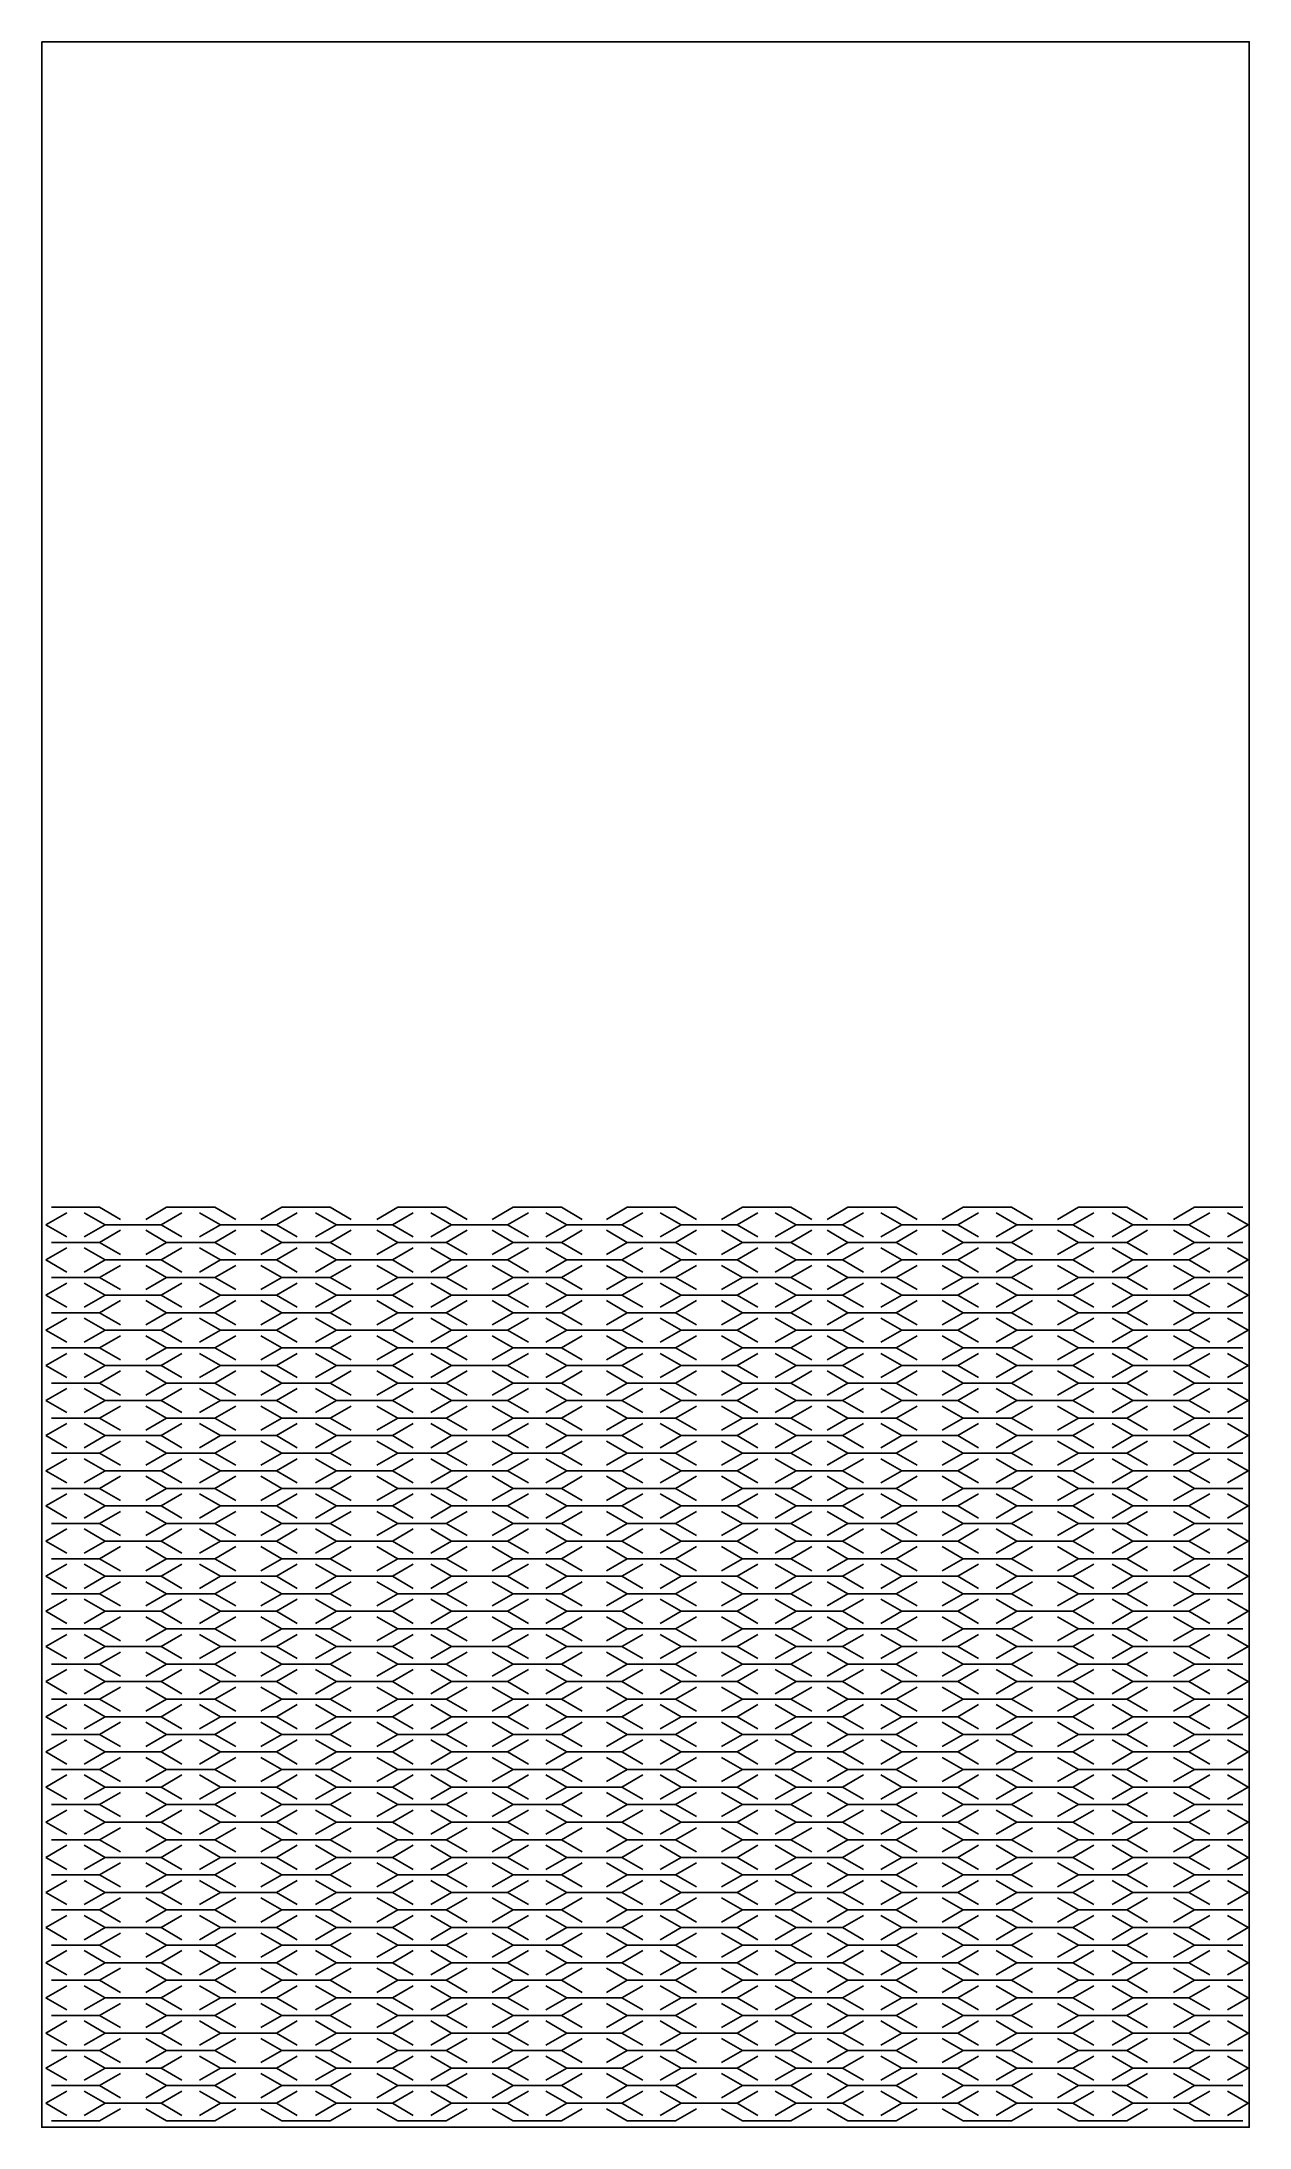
# Model space of a CAD drawing. Extents: x -48 to 94, y -126 to 120.
import ezdxf

# ---------------------------------------------------------------- set-up
doc = ezdxf.new("R2010")
doc.units = 0
doc.header["$MEASUREMENT"] = 0
doc.layers.get('0').update_dxf_attribs({"linetype": 'CONTINUOUS'})
doc.layers.add('DEFAULT', color=18, linetype='CONTINUOUS')

msp = doc.modelspace()

# ---------------------------------------------------------------- linework, layer by layer
at = {"color": 0, "linetype": 'BYBLOCK'}
for points in [[(-47.76, -19.31), (-45.29, -17.88)], [(-47.76, -19.31), (-45.29, -20.73)], [(-47.11, -17.23), (-41.42, -17.23)], [(-43.24, -17.88), (-40.77, -19.31)], [(-43.24, -20.73), (-40.77, -19.31)], [(-41.42, -17.23), (-38.95, -18.66)], [(-40.77, -19.31), (-34.16, -19.31)], [(-35.98, -18.66), (-33.52, -17.23)], [(-34.16, -19.31), (-31.7, -17.88)], [(-34.16, -19.31), (-31.7, -20.73)], [(-33.52, -17.23), (-27.82, -17.23)], [(-29.64, -17.88), (-27.17, -19.31)], [(-29.64, -20.73), (-27.17, -19.31)], [(-27.82, -17.23), (-25.35, -18.66)], [(-27.17, -19.31), (-20.56, -19.31)], [(-22.38, -18.66), (-19.92, -17.23)], [(-20.56, -19.31), (-18.1, -17.88)], [(-20.56, -19.31), (-18.1, -20.73)], [(-19.92, -17.23), (-14.22, -17.23)], [(-15.94, -17.88), (-13.48, -19.31)], [(-15.94, -20.73), (-13.48, -19.31)], [(-14.22, -17.23), (-11.75, -18.66)], [(-13.48, -19.31), (-6.87, -19.31)], [(-8.69, -18.66), (-6.22, -17.23)], [(-6.87, -19.31), (-4.4, -17.88)], [(-6.87, -19.31), (-4.4, -20.73)], [(-6.22, -17.23), (-0.52, -17.23)], [(-2.34, -17.88), (0.12, -19.31)], [(-2.34, -20.73), (0.12, -19.31)], [(-0.52, -17.23), (1.94, -18.66)], [(0.12, -19.31), (6.73, -19.31)], [(4.91, -18.66), (7.38, -17.23)], [(6.73, -19.31), (9.2, -17.88)], [(6.73, -19.31), (9.2, -20.73)], [(7.38, -17.23), (13.07, -17.23)], [(11.25, -17.88), (13.72, -19.31)], [(11.25, -20.73), (13.72, -19.31)], [(13.07, -17.23), (15.54, -18.66)], [(13.72, -19.31), (16.96, -19.31)], [(20.2, -19.31), (16.96, -19.31)], [(20.85, -17.23), (18.38, -18.66)], [(22.67, -17.88), (20.2, -19.31)], [(22.67, -20.73), (20.2, -19.31)], [(26.54, -17.23), (20.85, -17.23)], [(27.19, -19.31), (24.72, -17.88)], [(27.19, -19.31), (24.72, -20.73)], [(29.01, -18.66), (26.54, -17.23)], [(33.8, -19.31), (27.19, -19.31)], [(34.44, -17.23), (31.98, -18.66)], [(36.26, -17.88), (33.8, -19.31)], [(36.26, -20.73), (33.8, -19.31)], [(40.14, -17.23), (34.44, -17.23)], [(40.79, -19.31), (38.32, -17.88)], [(40.79, -19.31), (38.32, -20.73)], [(42.61, -18.66), (40.14, -17.23)], [(40.79, -19.31), (46.24, -19.31)], [(44.42, -18.66), (46.89, -17.23)], [(46.24, -19.31), (48.71, -17.88)], [(46.24, -19.31), (48.71, -20.73)], [(46.89, -17.23), (52.58, -17.23)], [(50.76, -17.88), (53.23, -19.31)], [(50.76, -20.73), (53.23, -19.31)], [(52.58, -17.23), (55.05, -18.66)], [(53.23, -19.31), (59.84, -19.31)], [(58.02, -18.66), (60.48, -17.23)], [(59.84, -19.31), (62.3, -17.88)], [(59.84, -19.31), (62.3, -20.73)], [(60.48, -17.23), (66.18, -17.23)], [(64.36, -17.88), (66.83, -19.31)], [(64.36, -20.73), (66.83, -19.31)], [(66.18, -17.23), (68.65, -18.66)], [(66.83, -19.31), (73.44, -19.31)], [(71.62, -18.66), (74.08, -17.23)], [(73.44, -19.31), (75.9, -17.88)], [(73.44, -19.31), (75.9, -20.73)], [(74.08, -17.23), (79.78, -17.23)], [(78.06, -17.88), (80.52, -19.31)], [(78.06, -20.73), (80.52, -19.31)], [(79.78, -17.23), (82.25, -18.66)], [(80.52, -19.31), (87.13, -19.31)], [(85.31, -18.66), (87.78, -17.23)], [(87.13, -19.31), (89.6, -17.88)], [(87.13, -19.31), (89.6, -20.73)], [(87.78, -17.23), (93.48, -17.23)], [(91.66, -17.88), (94.12, -19.31)], [(91.66, -20.73), (94.12, -19.31)], [(-47.76, -23.45), (-45.29, -22.03)], [(-47.11, -21.38), (-41.42, -21.38)], [(-43.24, -22.03), (-40.77, -23.45)], [(-41.42, -21.38), (-38.95, -19.95)], [(-41.42, -21.38), (-38.95, -22.8)], [(-35.98, -19.95), (-33.52, -21.38)], [(-35.98, -22.8), (-33.52, -21.38)], [(-34.16, -23.45), (-31.7, -22.03)], [(-33.52, -21.38), (-27.82, -21.38)], [(-29.64, -22.03), (-27.17, -23.45)], [(-27.82, -21.38), (-25.35, -19.95)], [(-27.82, -21.38), (-25.35, -22.8)], [(-22.38, -19.95), (-19.92, -21.38)], [(-22.38, -22.8), (-19.92, -21.38)], [(-20.56, -23.45), (-18.1, -22.03)], [(-19.92, -21.38), (-14.22, -21.38)], [(-15.94, -22.03), (-13.48, -23.45)], [(-14.22, -21.38), (-11.75, -19.95)], [(-14.22, -21.38), (-11.75, -22.8)], [(-8.69, -19.95), (-6.22, -21.38)], [(-8.69, -22.8), (-6.22, -21.38)], [(-6.87, -23.45), (-4.4, -22.03)], [(-6.22, -21.38), (-0.52, -21.38)], [(-2.34, -22.03), (0.12, -23.45)], [(-0.52, -21.38), (1.94, -19.95)], [(-0.52, -21.38), (1.94, -22.8)], [(4.91, -19.95), (7.38, -21.38)], [(4.91, -22.8), (7.38, -21.38)], [(6.73, -23.45), (9.2, -22.03)], [(7.38, -21.38), (13.07, -21.38)], [(11.25, -22.03), (13.72, -23.45)], [(13.07, -21.38), (15.54, -19.95)], [(13.07, -21.38), (15.54, -22.8)], [(20.85, -21.38), (18.38, -19.95)], [(20.85, -21.38), (18.38, -22.8)], [(22.67, -22.03), (20.2, -23.45)], [(26.54, -21.38), (20.85, -21.38)], [(27.19, -23.45), (24.72, -22.03)], [(29.01, -19.95), (26.54, -21.38)], [(29.01, -22.8), (26.54, -21.38)], [(34.44, -21.38), (31.98, -19.95)], [(34.44, -21.38), (31.98, -22.8)], [(36.26, -22.03), (33.8, -23.45)], [(40.14, -21.38), (34.44, -21.38)], [(40.79, -23.45), (38.32, -22.03)], [(42.61, -19.95), (40.14, -21.38)], [(42.61, -22.8), (40.14, -21.38)], [(44.42, -19.95), (46.89, -21.38)], [(44.42, -22.8), (46.89, -21.38)], [(46.24, -23.45), (48.71, -22.03)], [(46.89, -21.38), (52.58, -21.38)], [(50.76, -22.03), (53.23, -23.45)], [(52.58, -21.38), (55.05, -19.95)], [(52.58, -21.38), (55.05, -22.8)], [(58.02, -19.95), (60.48, -21.38)], [(58.02, -22.8), (60.48, -21.38)], [(59.84, -23.45), (62.3, -22.03)], [(60.48, -21.38), (66.18, -21.38)], [(64.36, -22.03), (66.83, -23.45)], [(66.18, -21.38), (68.65, -19.95)], [(66.18, -21.38), (68.65, -22.8)], [(71.62, -19.95), (74.08, -21.38)], [(71.62, -22.8), (74.08, -21.38)], [(73.44, -23.45), (75.9, -22.03)], [(74.08, -21.38), (79.78, -21.38)], [(78.06, -22.03), (80.52, -23.45)], [(79.78, -21.38), (82.25, -19.95)], [(79.78, -21.38), (82.25, -22.8)], [(85.31, -19.95), (87.78, -21.38)], [(85.31, -22.8), (87.78, -21.38)], [(87.13, -23.45), (89.6, -22.03)], [(87.78, -21.38), (93.48, -21.38)], [(91.66, -22.03), (94.12, -23.45)], [(-47.76, -23.45), (-45.29, -24.88)], [(-43.24, -24.88), (-40.77, -23.45)], [(-41.42, -25.52), (-38.95, -24.1)], [(-40.77, -23.45), (-34.16, -23.45)], [(-35.98, -24.1), (-33.52, -25.52)], [(-34.16, -23.45), (-31.7, -24.88)], [(-29.64, -24.88), (-27.17, -23.45)], [(-27.82, -25.52), (-25.35, -24.1)], [(-27.17, -23.45), (-20.56, -23.45)], [(-22.38, -24.1), (-19.92, -25.52)], [(-20.56, -23.45), (-18.1, -24.88)], [(-15.94, -24.88), (-13.48, -23.45)], [(-14.22, -25.52), (-11.75, -24.1)], [(-13.48, -23.45), (-6.87, -23.45)], [(-8.69, -24.1), (-6.22, -25.52)], [(-6.87, -23.45), (-4.4, -24.88)], [(-2.34, -24.88), (0.12, -23.45)], [(-0.52, -25.52), (1.94, -24.1)], [(0.12, -23.45), (6.73, -23.45)], [(4.91, -24.1), (7.38, -25.52)], [(6.73, -23.45), (9.2, -24.88)], [(11.25, -24.88), (13.72, -23.45)], [(13.07, -25.52), (15.54, -24.1)], [(13.72, -23.45), (16.96, -23.45)], [(20.2, -23.45), (16.96, -23.45)], [(20.85, -25.52), (18.38, -24.1)], [(22.67, -24.88), (20.2, -23.45)], [(27.19, -23.45), (24.72, -24.88)], [(29.01, -24.1), (26.54, -25.52)], [(33.8, -23.45), (27.19, -23.45)], [(34.44, -25.52), (31.98, -24.1)], [(36.26, -24.88), (33.8, -23.45)], [(40.79, -23.45), (38.32, -24.88)], [(42.61, -24.1), (40.14, -25.52)], [(40.79, -23.45), (46.24, -23.45)], [(44.42, -24.1), (46.89, -25.52)], [(46.24, -23.45), (48.71, -24.88)], [(50.76, -24.88), (53.23, -23.45)], [(52.58, -25.52), (55.05, -24.1)], [(53.23, -23.45), (59.84, -23.45)], [(58.02, -24.1), (60.48, -25.52)], [(59.84, -23.45), (62.3, -24.88)], [(64.36, -24.88), (66.83, -23.45)], [(66.18, -25.52), (68.65, -24.1)], [(66.83, -23.45), (73.44, -23.45)], [(71.62, -24.1), (74.08, -25.52)], [(73.44, -23.45), (75.9, -24.88)], [(78.06, -24.88), (80.52, -23.45)], [(79.78, -25.52), (82.25, -24.1)], [(80.52, -23.45), (87.13, -23.45)], [(85.31, -24.1), (87.78, -25.52)], [(87.13, -23.45), (89.6, -24.88)], [(91.66, -24.88), (94.12, -23.45)], [(-47.76, -27.6), (-45.29, -26.17)], [(-47.11, -25.52), (-41.42, -25.52)], [(-43.24, -26.17), (-40.77, -27.6)], [(-41.42, -25.52), (-38.95, -26.95)], [(-35.98, -26.95), (-33.52, -25.52)], [(-34.16, -27.6), (-31.7, -26.17)], [(-33.52, -25.52), (-27.82, -25.52)], [(-29.64, -26.17), (-27.17, -27.6)], [(-27.82, -25.52), (-25.35, -26.95)], [(-22.38, -26.95), (-19.92, -25.52)], [(-20.56, -27.6), (-18.1, -26.17)], [(-19.92, -25.52), (-14.22, -25.52)], [(-15.94, -26.17), (-13.48, -27.6)], [(-14.22, -25.52), (-11.75, -26.95)], [(-8.69, -26.95), (-6.22, -25.52)], [(-6.87, -27.6), (-4.4, -26.17)], [(-6.22, -25.52), (-0.52, -25.52)], [(-2.34, -26.17), (0.12, -27.6)], [(-0.52, -25.52), (1.94, -26.95)], [(4.91, -26.95), (7.38, -25.52)], [(6.73, -27.6), (9.2, -26.17)], [(7.38, -25.52), (13.07, -25.52)], [(11.25, -26.17), (13.72, -27.6)], [(13.07, -25.52), (15.54, -26.95)], [(20.85, -25.52), (18.38, -26.95)], [(22.67, -26.17), (20.2, -27.6)], [(26.54, -25.52), (20.85, -25.52)], [(27.19, -27.6), (24.72, -26.17)], [(29.01, -26.95), (26.54, -25.52)], [(34.44, -25.52), (31.98, -26.95)], [(36.26, -26.17), (33.8, -27.6)], [(40.14, -25.52), (34.44, -25.52)], [(40.79, -27.6), (38.32, -26.17)], [(42.61, -26.95), (40.14, -25.52)], [(44.42, -26.95), (46.89, -25.52)], [(46.24, -27.6), (48.71, -26.17)], [(46.89, -25.52), (52.58, -25.52)], [(50.76, -26.17), (53.23, -27.6)], [(52.58, -25.52), (55.05, -26.95)], [(58.02, -26.95), (60.48, -25.52)], [(59.84, -27.6), (62.3, -26.17)], [(60.48, -25.52), (66.18, -25.52)], [(64.36, -26.17), (66.83, -27.6)], [(66.18, -25.52), (68.65, -26.95)], [(71.62, -26.95), (74.08, -25.52)], [(73.44, -27.6), (75.9, -26.17)], [(74.08, -25.52), (79.78, -25.52)], [(78.06, -26.17), (80.52, -27.6)], [(79.78, -25.52), (82.25, -26.95)], [(85.31, -26.95), (87.78, -25.52)], [(87.13, -27.6), (89.6, -26.17)], [(87.78, -25.52), (93.48, -25.52)], [(91.66, -26.17), (94.12, -27.6)], [(-47.76, -27.6), (-45.29, -29.02)], [(-43.24, -29.02), (-40.77, -27.6)], [(-41.42, -29.67), (-38.95, -28.24)], [(-40.77, -27.6), (-34.16, -27.6)], [(-35.98, -28.24), (-33.52, -29.67)], [(-34.16, -27.6), (-31.7, -29.02)], [(-29.64, -29.02), (-27.17, -27.6)], [(-27.82, -29.67), (-25.35, -28.24)], [(-27.17, -27.6), (-20.56, -27.6)], [(-22.38, -28.24), (-19.92, -29.67)], [(-20.56, -27.6), (-18.1, -29.02)], [(-15.94, -29.02), (-13.48, -27.6)], [(-14.22, -29.67), (-11.75, -28.24)], [(-13.48, -27.6), (-6.87, -27.6)], [(-8.69, -28.24), (-6.22, -29.67)], [(-6.87, -27.6), (-4.4, -29.02)], [(-2.34, -29.02), (0.12, -27.6)], [(-0.52, -29.67), (1.94, -28.24)], [(0.12, -27.6), (6.73, -27.6)], [(4.91, -28.24), (7.38, -29.67)], [(6.73, -27.6), (9.2, -29.02)], [(11.25, -29.02), (13.72, -27.6)], [(13.07, -29.67), (15.54, -28.24)], [(13.72, -27.6), (16.96, -27.6)], [(20.2, -27.6), (16.96, -27.6)], [(20.85, -29.67), (18.38, -28.24)], [(22.67, -29.02), (20.2, -27.6)], [(27.19, -27.6), (24.72, -29.02)], [(29.01, -28.24), (26.54, -29.67)], [(33.8, -27.6), (27.19, -27.6)], [(34.44, -29.67), (31.98, -28.24)], [(36.26, -29.02), (33.8, -27.6)], [(40.79, -27.6), (38.32, -29.02)], [(42.61, -28.24), (40.14, -29.67)], [(40.79, -27.6), (46.24, -27.6)], [(44.42, -28.24), (46.89, -29.67)], [(46.24, -27.6), (48.71, -29.02)], [(50.76, -29.02), (53.23, -27.6)], [(52.58, -29.67), (55.05, -28.24)], [(53.23, -27.6), (59.84, -27.6)], [(58.02, -28.24), (60.48, -29.67)], [(59.84, -27.6), (62.3, -29.02)], [(64.36, -29.02), (66.83, -27.6)], [(66.18, -29.67), (68.65, -28.24)], [(66.83, -27.6), (73.44, -27.6)], [(71.62, -28.24), (74.08, -29.67)], [(73.44, -27.6), (75.9, -29.02)], [(78.06, -29.02), (80.52, -27.6)], [(79.78, -29.67), (82.25, -28.24)], [(80.52, -27.6), (87.13, -27.6)], [(85.31, -28.24), (87.78, -29.67)], [(87.13, -27.6), (89.6, -29.02)], [(91.66, -29.02), (94.12, -27.6)], [(-47.76, -31.74), (-45.29, -30.31)], [(-47.76, -31.74), (-45.29, -33.16)], [(-47.11, -29.67), (-41.42, -29.67)], [(-43.24, -30.31), (-40.77, -31.74)], [(-43.24, -33.16), (-40.77, -31.74)], [(-41.42, -29.67), (-38.95, -31.09)], [(-40.77, -31.74), (-34.16, -31.74)], [(-35.98, -31.09), (-33.52, -29.67)], [(-34.16, -31.74), (-31.7, -30.31)], [(-34.16, -31.74), (-31.7, -33.16)], [(-33.52, -29.67), (-27.82, -29.67)], [(-29.64, -30.31), (-27.17, -31.74)], [(-29.64, -33.16), (-27.17, -31.74)], [(-27.82, -29.67), (-25.35, -31.09)], [(-27.17, -31.74), (-20.56, -31.74)], [(-22.38, -31.09), (-19.92, -29.67)], [(-20.56, -31.74), (-18.1, -30.31)], [(-20.56, -31.74), (-18.1, -33.16)], [(-19.92, -29.67), (-14.22, -29.67)], [(-15.94, -30.31), (-13.48, -31.74)], [(-15.94, -33.16), (-13.48, -31.74)], [(-14.22, -29.67), (-11.75, -31.09)], [(-13.48, -31.74), (-6.87, -31.74)], [(-8.69, -31.09), (-6.22, -29.67)], [(-6.87, -31.74), (-4.4, -30.31)], [(-6.87, -31.74), (-4.4, -33.16)], [(-6.22, -29.67), (-0.52, -29.67)], [(-2.34, -30.31), (0.12, -31.74)], [(-2.34, -33.16), (0.12, -31.74)], [(-0.52, -29.67), (1.94, -31.09)], [(0.12, -31.74), (6.73, -31.74)], [(4.91, -31.09), (7.38, -29.67)], [(6.73, -31.74), (9.2, -30.31)], [(6.73, -31.74), (9.2, -33.16)], [(7.38, -29.67), (13.07, -29.67)], [(11.25, -30.31), (13.72, -31.74)], [(11.25, -33.16), (13.72, -31.74)], [(13.07, -29.67), (15.54, -31.09)], [(13.72, -31.74), (16.96, -31.74)], [(20.2, -31.74), (16.96, -31.74)], [(20.85, -29.67), (18.38, -31.09)], [(22.67, -30.31), (20.2, -31.74)], [(22.67, -33.16), (20.2, -31.74)], [(26.54, -29.67), (20.85, -29.67)], [(27.19, -31.74), (24.72, -30.31)], [(27.19, -31.74), (24.72, -33.16)], [(29.01, -31.09), (26.54, -29.67)], [(33.8, -31.74), (27.19, -31.74)], [(34.44, -29.67), (31.98, -31.09)], [(36.26, -30.31), (33.8, -31.74)], [(36.26, -33.16), (33.8, -31.74)], [(40.14, -29.67), (34.44, -29.67)], [(40.79, -31.74), (38.32, -30.31)], [(40.79, -31.74), (38.32, -33.16)], [(42.61, -31.09), (40.14, -29.67)], [(40.79, -31.74), (46.24, -31.74)], [(44.42, -31.09), (46.89, -29.67)], [(46.24, -31.74), (48.71, -30.31)], [(46.24, -31.74), (48.71, -33.16)], [(46.89, -29.67), (52.58, -29.67)], [(50.76, -30.31), (53.23, -31.74)], [(50.76, -33.16), (53.23, -31.74)], [(52.58, -29.67), (55.05, -31.09)], [(53.23, -31.74), (59.84, -31.74)], [(58.02, -31.09), (60.48, -29.67)], [(59.84, -31.74), (62.3, -30.31)], [(59.84, -31.74), (62.3, -33.16)], [(60.48, -29.67), (66.18, -29.67)], [(64.36, -30.31), (66.83, -31.74)], [(64.36, -33.16), (66.83, -31.74)], [(66.18, -29.67), (68.65, -31.09)], [(66.83, -31.74), (73.44, -31.74)], [(71.62, -31.09), (74.08, -29.67)], [(73.44, -31.74), (75.9, -30.31)], [(73.44, -31.74), (75.9, -33.16)], [(74.08, -29.67), (79.78, -29.67)], [(78.06, -30.31), (80.52, -31.74)], [(78.06, -33.16), (80.52, -31.74)], [(79.78, -29.67), (82.25, -31.09)], [(80.52, -31.74), (87.13, -31.74)], [(85.31, -31.09), (87.78, -29.67)], [(87.13, -31.74), (89.6, -30.31)], [(87.13, -31.74), (89.6, -33.16)], [(87.78, -29.67), (93.48, -29.67)], [(91.66, -30.31), (94.12, -31.74)], [(91.66, -33.16), (94.12, -31.74)], [(-47.11, -33.81), (-41.42, -33.81)], [(-41.42, -33.81), (-38.95, -32.39)], [(-41.42, -33.81), (-38.95, -35.24)], [(-35.98, -32.39), (-33.52, -33.81)], [(-35.98, -35.24), (-33.52, -33.81)], [(-33.52, -33.81), (-27.82, -33.81)], [(-27.82, -33.81), (-25.35, -32.39)], [(-27.82, -33.81), (-25.35, -35.24)], [(-22.38, -32.39), (-19.92, -33.81)], [(-22.38, -35.24), (-19.92, -33.81)], [(-19.92, -33.81), (-14.22, -33.81)], [(-14.22, -33.81), (-11.75, -32.39)], [(-14.22, -33.81), (-11.75, -35.24)], [(-8.69, -32.39), (-6.22, -33.81)], [(-8.69, -35.24), (-6.22, -33.81)], [(-6.22, -33.81), (-0.52, -33.81)], [(-0.52, -33.81), (1.94, -32.39)], [(-0.52, -33.81), (1.94, -35.24)], [(4.91, -32.39), (7.38, -33.81)], [(4.91, -35.24), (7.38, -33.81)], [(7.38, -33.81), (13.07, -33.81)], [(13.07, -33.81), (15.54, -32.39)], [(13.07, -33.81), (15.54, -35.24)], [(20.85, -33.81), (18.38, -32.39)], [(20.85, -33.81), (18.38, -35.24)], [(26.54, -33.81), (20.85, -33.81)], [(29.01, -32.39), (26.54, -33.81)], [(29.01, -35.24), (26.54, -33.81)], [(34.44, -33.81), (31.98, -32.39)], [(34.44, -33.81), (31.98, -35.24)], [(40.14, -33.81), (34.44, -33.81)], [(42.61, -32.39), (40.14, -33.81)], [(42.61, -35.24), (40.14, -33.81)], [(44.42, -32.39), (46.89, -33.81)], [(44.42, -35.24), (46.89, -33.81)], [(46.89, -33.81), (52.58, -33.81)], [(52.58, -33.81), (55.05, -32.39)], [(52.58, -33.81), (55.05, -35.24)], [(58.02, -32.39), (60.48, -33.81)], [(58.02, -35.24), (60.48, -33.81)], [(60.48, -33.81), (66.18, -33.81)], [(66.18, -33.81), (68.65, -32.39)], [(66.18, -33.81), (68.65, -35.24)], [(71.62, -32.39), (74.08, -33.81)], [(71.62, -35.24), (74.08, -33.81)], [(74.08, -33.81), (79.78, -33.81)], [(79.78, -33.81), (82.25, -32.39)], [(79.78, -33.81), (82.25, -35.24)], [(85.31, -32.39), (87.78, -33.81)], [(85.31, -35.24), (87.78, -33.81)], [(87.78, -33.81), (93.48, -33.81)], [(-47.76, -35.88), (-45.29, -34.46)], [(-47.76, -35.88), (-45.29, -37.31)], [(-43.24, -34.46), (-40.77, -35.88)], [(-43.24, -37.31), (-40.77, -35.88)], [(-41.42, -37.96), (-38.95, -36.53)], [(-40.77, -35.88), (-34.16, -35.88)], [(-35.98, -36.53), (-33.52, -37.96)], [(-34.16, -35.88), (-31.7, -34.46)], [(-34.16, -35.88), (-31.7, -37.31)], [(-29.64, -34.46), (-27.17, -35.88)], [(-29.64, -37.31), (-27.17, -35.88)], [(-27.82, -37.96), (-25.35, -36.53)], [(-27.17, -35.88), (-20.56, -35.88)], [(-22.38, -36.53), (-19.92, -37.96)], [(-20.56, -35.88), (-18.1, -34.46)], [(-20.56, -35.88), (-18.1, -37.31)], [(-15.94, -34.46), (-13.48, -35.88)], [(-15.94, -37.31), (-13.48, -35.88)], [(-14.22, -37.96), (-11.75, -36.53)], [(-13.48, -35.88), (-6.87, -35.88)], [(-8.69, -36.53), (-6.22, -37.96)], [(-6.87, -35.88), (-4.4, -34.46)], [(-6.87, -35.88), (-4.4, -37.31)], [(-2.34, -34.46), (0.12, -35.88)], [(-2.34, -37.31), (0.12, -35.88)], [(-0.52, -37.96), (1.94, -36.53)], [(0.12, -35.88), (6.73, -35.88)], [(4.91, -36.53), (7.38, -37.96)], [(6.73, -35.88), (9.2, -34.46)], [(6.73, -35.88), (9.2, -37.31)], [(11.25, -34.46), (13.72, -35.88)], [(11.25, -37.31), (13.72, -35.88)], [(13.07, -37.96), (15.54, -36.53)], [(13.72, -35.88), (16.96, -35.88)], [(20.2, -35.88), (16.96, -35.88)], [(20.85, -37.96), (18.38, -36.53)], [(22.67, -34.46), (20.2, -35.88)], [(22.67, -37.31), (20.2, -35.88)], [(27.19, -35.88), (24.72, -34.46)], [(27.19, -35.88), (24.72, -37.31)], [(29.01, -36.53), (26.54, -37.96)], [(33.8, -35.88), (27.19, -35.88)], [(34.44, -37.96), (31.98, -36.53)], [(36.26, -34.46), (33.8, -35.88)], [(36.26, -37.31), (33.8, -35.88)], [(40.79, -35.88), (38.32, -34.46)], [(40.79, -35.88), (38.32, -37.31)], [(42.61, -36.53), (40.14, -37.96)], [(40.79, -35.88), (46.24, -35.88)], [(44.42, -36.53), (46.89, -37.96)], [(46.24, -35.88), (48.71, -34.46)], [(46.24, -35.88), (48.71, -37.31)], [(50.76, -34.46), (53.23, -35.88)], [(50.76, -37.31), (53.23, -35.88)], [(52.58, -37.96), (55.05, -36.53)], [(53.23, -35.88), (59.84, -35.88)], [(58.02, -36.53), (60.48, -37.96)], [(59.84, -35.88), (62.3, -34.46)], [(59.84, -35.88), (62.3, -37.31)], [(64.36, -34.46), (66.83, -35.88)], [(64.36, -37.31), (66.83, -35.88)], [(66.18, -37.96), (68.65, -36.53)], [(66.83, -35.88), (73.44, -35.88)], [(71.62, -36.53), (74.08, -37.96)], [(73.44, -35.88), (75.9, -34.46)], [(73.44, -35.88), (75.9, -37.31)], [(78.06, -34.46), (80.52, -35.88)], [(78.06, -37.31), (80.52, -35.88)], [(79.78, -37.96), (82.25, -36.53)], [(80.52, -35.88), (87.13, -35.88)], [(85.31, -36.53), (87.78, -37.96)], [(87.13, -35.88), (89.6, -34.46)], [(87.13, -35.88), (89.6, -37.31)], [(91.66, -34.46), (94.12, -35.88)], [(91.66, -37.31), (94.12, -35.88)], [(-47.76, -40.03), (-45.29, -38.6)], [(-47.11, -37.96), (-41.42, -37.96)], [(-43.24, -38.6), (-40.77, -40.03)], [(-41.42, -37.96), (-38.95, -39.38)], [(-35.98, -39.38), (-33.52, -37.96)], [(-34.16, -40.03), (-31.7, -38.6)], [(-33.52, -37.96), (-27.82, -37.96)], [(-29.64, -38.6), (-27.17, -40.03)], [(-27.82, -37.96), (-25.35, -39.38)], [(-22.38, -39.38), (-19.92, -37.96)], [(-20.56, -40.03), (-18.1, -38.6)], [(-19.92, -37.96), (-14.22, -37.96)], [(-15.94, -38.6), (-13.48, -40.03)], [(-14.22, -37.96), (-11.75, -39.38)], [(-8.69, -39.38), (-6.22, -37.96)], [(-6.87, -40.03), (-4.4, -38.6)], [(-6.22, -37.96), (-0.52, -37.96)], [(-2.34, -38.6), (0.12, -40.03)], [(-0.52, -37.96), (1.94, -39.38)], [(4.91, -39.38), (7.38, -37.96)], [(6.73, -40.03), (9.2, -38.6)], [(7.38, -37.96), (13.07, -37.96)], [(11.25, -38.6), (13.72, -40.03)], [(13.07, -37.96), (15.54, -39.38)], [(20.85, -37.96), (18.38, -39.38)], [(22.67, -38.6), (20.2, -40.03)], [(26.54, -37.96), (20.85, -37.96)], [(27.19, -40.03), (24.72, -38.6)], [(29.01, -39.38), (26.54, -37.96)], [(34.44, -37.96), (31.98, -39.38)], [(36.26, -38.6), (33.8, -40.03)], [(40.14, -37.96), (34.44, -37.96)], [(40.79, -40.03), (38.32, -38.6)], [(42.61, -39.38), (40.14, -37.96)], [(44.42, -39.38), (46.89, -37.96)], [(46.24, -40.03), (48.71, -38.6)], [(46.89, -37.96), (52.58, -37.96)], [(50.76, -38.6), (53.23, -40.03)], [(52.58, -37.96), (55.05, -39.38)], [(58.02, -39.38), (60.48, -37.96)], [(59.84, -40.03), (62.3, -38.6)], [(60.48, -37.96), (66.18, -37.96)], [(64.36, -38.6), (66.83, -40.03)], [(66.18, -37.96), (68.65, -39.38)], [(71.62, -39.38), (74.08, -37.96)], [(73.44, -40.03), (75.9, -38.6)], [(74.08, -37.96), (79.78, -37.96)], [(78.06, -38.6), (80.52, -40.03)], [(79.78, -37.96), (82.25, -39.38)], [(85.31, -39.38), (87.78, -37.96)], [(87.13, -40.03), (89.6, -38.6)], [(87.78, -37.96), (93.48, -37.96)], [(91.66, -38.6), (94.12, -40.03)], [(-47.76, -40.03), (-45.29, -41.45)], [(-43.24, -41.45), (-40.77, -40.03)], [(-41.42, -42.1), (-38.95, -40.68)], [(-40.77, -40.03), (-34.16, -40.03)], [(-35.98, -40.68), (-33.52, -42.1)], [(-34.16, -40.03), (-31.7, -41.45)], [(-29.64, -41.45), (-27.17, -40.03)], [(-27.82, -42.1), (-25.35, -40.68)], [(-27.17, -40.03), (-20.56, -40.03)], [(-22.38, -40.68), (-19.92, -42.1)], [(-20.56, -40.03), (-18.1, -41.45)], [(-15.94, -41.45), (-13.48, -40.03)], [(-14.22, -42.1), (-11.75, -40.68)], [(-13.48, -40.03), (-6.87, -40.03)], [(-8.69, -40.68), (-6.22, -42.1)], [(-6.87, -40.03), (-4.4, -41.45)], [(-2.34, -41.45), (0.12, -40.03)], [(-0.52, -42.1), (1.94, -40.68)], [(0.12, -40.03), (6.73, -40.03)], [(4.91, -40.68), (7.38, -42.1)], [(6.73, -40.03), (9.2, -41.45)], [(11.25, -41.45), (13.72, -40.03)], [(13.07, -42.1), (15.54, -40.68)], [(13.72, -40.03), (16.96, -40.03)], [(20.2, -40.03), (16.96, -40.03)], [(20.85, -42.1), (18.38, -40.68)], [(22.67, -41.45), (20.2, -40.03)], [(27.19, -40.03), (24.72, -41.45)], [(29.01, -40.68), (26.54, -42.1)], [(33.8, -40.03), (27.19, -40.03)], [(34.44, -42.1), (31.98, -40.68)], [(36.26, -41.45), (33.8, -40.03)], [(40.79, -40.03), (38.32, -41.45)], [(42.61, -40.68), (40.14, -42.1)], [(40.79, -40.03), (46.24, -40.03)], [(44.42, -40.68), (46.89, -42.1)], [(46.24, -40.03), (48.71, -41.45)], [(50.76, -41.45), (53.23, -40.03)], [(52.58, -42.1), (55.05, -40.68)], [(53.23, -40.03), (59.84, -40.03)], [(58.02, -40.68), (60.48, -42.1)], [(59.84, -40.03), (62.3, -41.45)], [(64.36, -41.45), (66.83, -40.03)], [(66.18, -42.1), (68.65, -40.68)], [(66.83, -40.03), (73.44, -40.03)], [(71.62, -40.68), (74.08, -42.1)], [(73.44, -40.03), (75.9, -41.45)], [(78.06, -41.45), (80.52, -40.03)], [(79.78, -42.1), (82.25, -40.68)], [(80.52, -40.03), (87.13, -40.03)], [(85.31, -40.68), (87.78, -42.1)], [(87.13, -40.03), (89.6, -41.45)], [(91.66, -41.45), (94.12, -40.03)], [(-47.76, -44.17), (-45.29, -42.75)], [(-47.76, -44.17), (-45.29, -45.6)], [(-47.11, -42.1), (-41.42, -42.1)], [(-43.24, -42.75), (-40.77, -44.17)], [(-43.24, -45.6), (-40.77, -44.17)], [(-41.42, -42.1), (-38.95, -43.53)], [(-40.77, -44.17), (-34.16, -44.17)], [(-35.98, -43.53), (-33.52, -42.1)], [(-34.16, -44.17), (-31.7, -42.75)], [(-34.16, -44.17), (-31.7, -45.6)], [(-33.52, -42.1), (-27.82, -42.1)], [(-29.64, -42.75), (-27.17, -44.17)], [(-29.64, -45.6), (-27.17, -44.17)], [(-27.82, -42.1), (-25.35, -43.53)], [(-27.17, -44.17), (-20.56, -44.17)], [(-22.38, -43.53), (-19.92, -42.1)], [(-20.56, -44.17), (-18.1, -42.75)], [(-20.56, -44.17), (-18.1, -45.6)], [(-19.92, -42.1), (-14.22, -42.1)], [(-15.94, -42.75), (-13.48, -44.17)], [(-15.94, -45.6), (-13.48, -44.17)], [(-14.22, -42.1), (-11.75, -43.53)], [(-13.48, -44.17), (-6.87, -44.17)], [(-8.69, -43.53), (-6.22, -42.1)], [(-6.87, -44.17), (-4.4, -42.75)], [(-6.87, -44.17), (-4.4, -45.6)], [(-6.22, -42.1), (-0.52, -42.1)], [(-2.34, -42.75), (0.12, -44.17)], [(-2.34, -45.6), (0.12, -44.17)], [(-0.52, -42.1), (1.94, -43.53)], [(0.12, -44.17), (6.73, -44.17)], [(4.91, -43.53), (7.38, -42.1)], [(6.73, -44.17), (9.2, -42.75)], [(6.73, -44.17), (9.2, -45.6)], [(7.38, -42.1), (13.07, -42.1)], [(11.25, -42.75), (13.72, -44.17)], [(11.25, -45.6), (13.72, -44.17)], [(13.07, -42.1), (15.54, -43.53)], [(13.72, -44.17), (16.96, -44.17)], [(20.2, -44.17), (16.96, -44.17)], [(20.85, -42.1), (18.38, -43.53)], [(22.67, -42.75), (20.2, -44.17)], [(22.67, -45.6), (20.2, -44.17)], [(26.54, -42.1), (20.85, -42.1)], [(27.19, -44.17), (24.72, -42.75)], [(27.19, -44.17), (24.72, -45.6)], [(29.01, -43.53), (26.54, -42.1)], [(33.8, -44.17), (27.19, -44.17)], [(34.44, -42.1), (31.98, -43.53)], [(36.26, -42.75), (33.8, -44.17)], [(36.26, -45.6), (33.8, -44.17)], [(40.14, -42.1), (34.44, -42.1)], [(40.79, -44.17), (38.32, -42.75)], [(40.79, -44.17), (38.32, -45.6)], [(42.61, -43.53), (40.14, -42.1)], [(40.79, -44.17), (46.24, -44.17)], [(44.42, -43.53), (46.89, -42.1)], [(46.24, -44.17), (48.71, -42.75)], [(46.24, -44.17), (48.71, -45.6)], [(46.89, -42.1), (52.58, -42.1)], [(50.76, -42.75), (53.23, -44.17)], [(50.76, -45.6), (53.23, -44.17)], [(52.58, -42.1), (55.05, -43.53)], [(53.23, -44.17), (59.84, -44.17)], [(58.02, -43.53), (60.48, -42.1)], [(59.84, -44.17), (62.3, -42.75)], [(59.84, -44.17), (62.3, -45.6)], [(60.48, -42.1), (66.18, -42.1)], [(64.36, -42.75), (66.83, -44.17)], [(64.36, -45.6), (66.83, -44.17)], [(66.18, -42.1), (68.65, -43.53)], [(66.83, -44.17), (73.44, -44.17)], [(71.62, -43.53), (74.08, -42.1)], [(73.44, -44.17), (75.9, -42.75)], [(73.44, -44.17), (75.9, -45.6)], [(74.08, -42.1), (79.78, -42.1)], [(78.06, -42.75), (80.52, -44.17)], [(78.06, -45.6), (80.52, -44.17)], [(79.78, -42.1), (82.25, -43.53)], [(80.52, -44.17), (87.13, -44.17)], [(85.31, -43.53), (87.78, -42.1)], [(87.13, -44.17), (89.6, -42.75)], [(87.13, -44.17), (89.6, -45.6)], [(87.78, -42.1), (93.48, -42.1)], [(91.66, -42.75), (94.12, -44.17)], [(91.66, -45.6), (94.12, -44.17)], [(-47.11, -46.24), (-41.42, -46.24)], [(-41.42, -46.24), (-38.95, -44.82)], [(-41.42, -46.24), (-38.95, -47.67)], [(-35.98, -44.82), (-33.52, -46.24)], [(-35.98, -47.67), (-33.52, -46.24)], [(-33.52, -46.24), (-27.82, -46.24)], [(-27.82, -46.24), (-25.35, -44.82)], [(-27.82, -46.24), (-25.35, -47.67)], [(-22.38, -44.82), (-19.92, -46.24)], [(-22.38, -47.67), (-19.92, -46.24)], [(-19.92, -46.24), (-14.22, -46.24)], [(-14.22, -46.24), (-11.75, -44.82)], [(-14.22, -46.24), (-11.75, -47.67)], [(-8.69, -44.82), (-6.22, -46.24)], [(-8.69, -47.67), (-6.22, -46.24)], [(-6.22, -46.24), (-0.52, -46.24)], [(-0.52, -46.24), (1.94, -44.82)], [(-0.52, -46.24), (1.94, -47.67)], [(4.91, -44.82), (7.38, -46.24)], [(4.91, -47.67), (7.38, -46.24)], [(7.38, -46.24), (13.07, -46.24)], [(13.07, -46.24), (15.54, -44.82)], [(13.07, -46.24), (15.54, -47.67)], [(20.85, -46.24), (18.38, -44.82)], [(20.85, -46.24), (18.38, -47.67)], [(26.54, -46.24), (20.85, -46.24)], [(29.01, -44.82), (26.54, -46.24)], [(29.01, -47.67), (26.54, -46.24)], [(34.44, -46.24), (31.98, -44.82)], [(34.44, -46.24), (31.98, -47.67)], [(40.14, -46.24), (34.44, -46.24)], [(42.61, -44.82), (40.14, -46.24)], [(42.61, -47.67), (40.14, -46.24)], [(44.42, -44.82), (46.89, -46.24)], [(44.42, -47.67), (46.89, -46.24)], [(46.89, -46.24), (52.58, -46.24)], [(52.58, -46.24), (55.05, -44.82)], [(52.58, -46.24), (55.05, -47.67)], [(58.02, -44.82), (60.48, -46.24)], [(58.02, -47.67), (60.48, -46.24)], [(60.48, -46.24), (66.18, -46.24)], [(66.18, -46.24), (68.65, -44.82)], [(66.18, -46.24), (68.65, -47.67)], [(71.62, -44.82), (74.08, -46.24)], [(71.62, -47.67), (74.08, -46.24)], [(74.08, -46.24), (79.78, -46.24)], [(79.78, -46.24), (82.25, -44.82)], [(79.78, -46.24), (82.25, -47.67)], [(85.31, -44.82), (87.78, -46.24)], [(85.31, -47.67), (87.78, -46.24)], [(87.78, -46.24), (93.48, -46.24)], [(-47.76, -48.32), (-45.29, -46.89)], [(-47.76, -48.32), (-45.29, -49.74)], [(-43.24, -46.89), (-40.77, -48.32)], [(-43.24, -49.74), (-40.77, -48.32)], [(-41.42, -50.39), (-38.95, -48.96)], [(-40.77, -48.32), (-34.16, -48.32)], [(-35.98, -48.96), (-33.52, -50.39)], [(-34.16, -48.32), (-31.7, -46.89)], [(-34.16, -48.32), (-31.7, -49.74)], [(-29.64, -46.89), (-27.17, -48.32)], [(-29.64, -49.74), (-27.17, -48.32)], [(-27.82, -50.39), (-25.35, -48.96)], [(-27.17, -48.32), (-20.56, -48.32)], [(-22.38, -48.96), (-19.92, -50.39)], [(-20.56, -48.32), (-18.1, -46.89)], [(-20.56, -48.32), (-18.1, -49.74)], [(-15.94, -46.89), (-13.48, -48.32)], [(-15.94, -49.74), (-13.48, -48.32)], [(-14.22, -50.39), (-11.75, -48.96)], [(-13.48, -48.32), (-6.87, -48.32)], [(-8.69, -48.96), (-6.22, -50.39)], [(-6.87, -48.32), (-4.4, -46.89)], [(-6.87, -48.32), (-4.4, -49.74)], [(-2.34, -46.89), (0.12, -48.32)], [(-2.34, -49.74), (0.12, -48.32)], [(-0.52, -50.39), (1.94, -48.96)], [(0.12, -48.32), (6.73, -48.32)], [(4.91, -48.96), (7.38, -50.39)], [(6.73, -48.32), (9.2, -46.89)], [(6.73, -48.32), (9.2, -49.74)], [(11.25, -46.89), (13.72, -48.32)], [(11.25, -49.74), (13.72, -48.32)], [(13.07, -50.39), (15.54, -48.96)], [(13.72, -48.32), (16.96, -48.32)], [(20.2, -48.32), (16.96, -48.32)], [(20.85, -50.39), (18.38, -48.96)], [(22.67, -46.89), (20.2, -48.32)], [(22.67, -49.74), (20.2, -48.32)], [(27.19, -48.32), (24.72, -46.89)], [(27.19, -48.32), (24.72, -49.74)], [(29.01, -48.96), (26.54, -50.39)], [(33.8, -48.32), (27.19, -48.32)], [(34.44, -50.39), (31.98, -48.96)], [(36.26, -46.89), (33.8, -48.32)], [(36.26, -49.74), (33.8, -48.32)], [(40.79, -48.32), (38.32, -46.89)], [(40.79, -48.32), (38.32, -49.74)], [(42.61, -48.96), (40.14, -50.39)], [(40.79, -48.32), (46.24, -48.32)], [(44.42, -48.96), (46.89, -50.39)], [(46.24, -48.32), (48.71, -46.89)], [(46.24, -48.32), (48.71, -49.74)], [(50.76, -46.89), (53.23, -48.32)], [(50.76, -49.74), (53.23, -48.32)], [(52.58, -50.39), (55.05, -48.96)], [(53.23, -48.32), (59.84, -48.32)], [(58.02, -48.96), (60.48, -50.39)], [(59.84, -48.32), (62.3, -46.89)], [(59.84, -48.32), (62.3, -49.74)], [(64.36, -46.89), (66.83, -48.32)], [(64.36, -49.74), (66.83, -48.32)], [(66.18, -50.39), (68.65, -48.96)], [(66.83, -48.32), (73.44, -48.32)], [(71.62, -48.96), (74.08, -50.39)], [(73.44, -48.32), (75.9, -46.89)], [(73.44, -48.32), (75.9, -49.74)], [(78.06, -46.89), (80.52, -48.32)], [(78.06, -49.74), (80.52, -48.32)], [(79.78, -50.39), (82.25, -48.96)], [(80.52, -48.32), (87.13, -48.32)], [(85.31, -48.96), (87.78, -50.39)], [(87.13, -48.32), (89.6, -46.89)], [(87.13, -48.32), (89.6, -49.74)], [(91.66, -46.89), (94.12, -48.32)], [(91.66, -49.74), (94.12, -48.32)], [(-47.76, -52.46), (-45.29, -51.04)], [(-47.11, -50.39), (-41.42, -50.39)], [(-47.11, -50.39), (-41.42, -50.39)], [(-43.24, -51.04), (-40.77, -52.46)], [(-41.42, -50.39), (-38.95, -51.81)], [(-35.98, -51.81), (-33.52, -50.39)], [(-34.16, -52.46), (-31.7, -51.04)], [(-33.52, -50.39), (-27.82, -50.39)], [(-33.52, -50.39), (-27.82, -50.39)], [(-29.64, -51.04), (-27.17, -52.46)], [(-27.82, -50.39), (-25.35, -51.81)], [(-22.38, -51.81), (-19.92, -50.39)], [(-20.56, -52.46), (-18.1, -51.04)], [(-19.92, -50.39), (-14.22, -50.39)], [(-19.92, -50.39), (-14.22, -50.39)], [(-15.94, -51.04), (-13.48, -52.46)], [(-14.22, -50.39), (-11.75, -51.81)], [(-8.69, -51.81), (-6.22, -50.39)], [(-6.87, -52.46), (-4.4, -51.04)], [(-6.22, -50.39), (-0.52, -50.39)], [(-6.22, -50.39), (-0.52, -50.39)], [(-2.34, -51.04), (0.12, -52.46)], [(-0.52, -50.39), (1.94, -51.81)], [(4.91, -51.81), (7.38, -50.39)], [(6.73, -52.46), (9.2, -51.04)], [(7.38, -50.39), (13.07, -50.39)], [(7.38, -50.39), (13.07, -50.39)], [(11.25, -51.04), (13.72, -52.46)], [(13.07, -50.39), (15.54, -51.81)], [(20.85, -50.39), (18.38, -51.81)], [(22.67, -51.04), (20.2, -52.46)], [(20.85, -50.39), (26.54, -50.39)], [(26.54, -50.39), (20.85, -50.39)], [(27.19, -52.46), (24.72, -51.04)], [(29.01, -51.81), (26.54, -50.39)], [(34.44, -50.39), (31.98, -51.81)], [(36.26, -51.04), (33.8, -52.46)], [(40.14, -50.39), (34.44, -50.39)], [(40.14, -50.39), (34.44, -50.39)], [(40.79, -52.46), (38.32, -51.04)], [(42.61, -51.81), (40.14, -50.39)], [(44.42, -51.81), (46.89, -50.39)], [(46.24, -52.46), (48.71, -51.04)], [(46.89, -50.39), (52.58, -50.39)], [(46.89, -50.39), (52.58, -50.39)], [(50.76, -51.04), (53.23, -52.46)], [(52.58, -50.39), (55.05, -51.81)], [(58.02, -51.81), (60.48, -50.39)], [(59.84, -52.46), (62.3, -51.04)], [(60.48, -50.39), (66.18, -50.39)], [(60.48, -50.39), (66.18, -50.39)], [(64.36, -51.04), (66.83, -52.46)], [(66.18, -50.39), (68.65, -51.81)], [(71.62, -51.81), (74.08, -50.39)], [(73.44, -52.46), (75.9, -51.04)], [(74.08, -50.39), (79.78, -50.39)], [(74.08, -50.39), (79.78, -50.39)], [(78.06, -51.04), (80.52, -52.46)], [(79.78, -50.39), (82.25, -51.81)], [(85.31, -51.81), (87.78, -50.39)], [(87.13, -52.46), (89.6, -51.04)], [(87.78, -50.39), (93.48, -50.39)], [(87.78, -50.39), (93.48, -50.39)], [(91.66, -51.04), (94.12, -52.46)], [(-47.76, -52.46), (-45.29, -53.89)], [(-43.24, -53.89), (-40.77, -52.46)], [(-41.42, -54.53), (-38.95, -53.11)], [(-40.77, -52.46), (-34.16, -52.46)], [(-35.98, -53.11), (-33.52, -54.53)], [(-34.16, -52.46), (-31.7, -53.89)], [(-29.64, -53.89), (-27.17, -52.46)], [(-27.82, -54.53), (-25.35, -53.11)], [(-27.17, -52.46), (-20.56, -52.46)], [(-22.38, -53.11), (-19.92, -54.53)], [(-20.56, -52.46), (-18.1, -53.89)], [(-15.94, -53.89), (-13.48, -52.46)], [(-14.22, -54.53), (-11.75, -53.11)], [(-13.48, -52.46), (-6.87, -52.46)], [(-8.69, -53.11), (-6.22, -54.53)], [(-6.87, -52.46), (-4.4, -53.89)], [(-2.34, -53.89), (0.12, -52.46)], [(-0.52, -54.53), (1.94, -53.11)], [(0.12, -52.46), (6.73, -52.46)], [(4.91, -53.11), (7.38, -54.53)], [(6.73, -52.46), (9.2, -53.89)], [(11.25, -53.89), (13.72, -52.46)], [(13.07, -54.53), (15.54, -53.11)], [(13.72, -52.46), (16.96, -52.46)], [(20.2, -52.46), (16.96, -52.46)], [(20.85, -54.53), (18.38, -53.11)], [(22.67, -53.89), (20.2, -52.46)], [(27.19, -52.46), (24.72, -53.89)], [(29.01, -53.11), (26.54, -54.53)], [(33.8, -52.46), (27.19, -52.46)], [(34.44, -54.53), (31.98, -53.11)], [(36.26, -53.89), (33.8, -52.46)], [(40.79, -52.46), (38.32, -53.89)], [(42.61, -53.11), (40.14, -54.53)], [(40.79, -52.46), (46.24, -52.46)], [(44.42, -53.11), (46.89, -54.53)], [(46.24, -52.46), (48.71, -53.89)], [(50.76, -53.89), (53.23, -52.46)], [(52.58, -54.53), (55.05, -53.11)], [(53.23, -52.46), (59.84, -52.46)], [(58.02, -53.11), (60.48, -54.53)], [(59.84, -52.46), (62.3, -53.89)], [(64.36, -53.89), (66.83, -52.46)], [(66.18, -54.53), (68.65, -53.11)], [(66.83, -52.46), (73.44, -52.46)], [(71.62, -53.11), (74.08, -54.53)], [(73.44, -52.46), (75.9, -53.89)], [(78.06, -53.89), (80.52, -52.46)], [(79.78, -54.53), (82.25, -53.11)], [(80.52, -52.46), (87.13, -52.46)], [(85.31, -53.11), (87.78, -54.53)], [(87.13, -52.46), (89.6, -53.89)], [(91.66, -53.89), (94.12, -52.46)], [(-47.76, -56.61), (-45.29, -55.18)], [(-47.11, -54.53), (-41.42, -54.53)], [(-43.24, -55.18), (-40.77, -56.61)], [(-41.42, -54.53), (-38.95, -55.96)], [(-35.98, -55.96), (-33.52, -54.53)], [(-34.16, -56.61), (-31.7, -55.18)], [(-33.52, -54.53), (-27.82, -54.53)], [(-29.64, -55.18), (-27.17, -56.61)], [(-27.82, -54.53), (-25.35, -55.96)], [(-22.38, -55.96), (-19.92, -54.53)], [(-20.56, -56.61), (-18.1, -55.18)], [(-19.92, -54.53), (-14.22, -54.53)], [(-15.94, -55.18), (-13.48, -56.61)], [(-14.22, -54.53), (-11.75, -55.96)], [(-8.69, -55.96), (-6.22, -54.53)], [(-6.87, -56.61), (-4.4, -55.18)], [(-6.22, -54.53), (-0.52, -54.53)], [(-2.34, -55.18), (0.12, -56.61)], [(-0.52, -54.53), (1.94, -55.96)], [(4.91, -55.96), (7.38, -54.53)], [(6.73, -56.61), (9.2, -55.18)], [(7.38, -54.53), (13.07, -54.53)], [(11.25, -55.18), (13.72, -56.61)], [(13.07, -54.53), (15.54, -55.96)], [(20.85, -54.53), (18.38, -55.96)], [(22.67, -55.18), (20.2, -56.61)], [(26.54, -54.53), (20.85, -54.53)], [(27.19, -56.61), (24.72, -55.18)], [(29.01, -55.96), (26.54, -54.53)], [(34.44, -54.53), (31.98, -55.96)], [(36.26, -55.18), (33.8, -56.61)], [(40.14, -54.53), (34.44, -54.53)], [(40.79, -56.61), (38.32, -55.18)], [(42.61, -55.96), (40.14, -54.53)], [(44.42, -55.96), (46.89, -54.53)], [(46.24, -56.61), (48.71, -55.18)], [(46.89, -54.53), (52.58, -54.53)], [(50.76, -55.18), (53.23, -56.61)], [(52.58, -54.53), (55.05, -55.96)], [(58.02, -55.96), (60.48, -54.53)], [(59.84, -56.61), (62.3, -55.18)], [(60.48, -54.53), (66.18, -54.53)], [(64.36, -55.18), (66.83, -56.61)], [(66.18, -54.53), (68.65, -55.96)], [(71.62, -55.96), (74.08, -54.53)], [(73.44, -56.61), (75.9, -55.18)], [(74.08, -54.53), (79.78, -54.53)], [(78.06, -55.18), (80.52, -56.61)], [(79.78, -54.53), (82.25, -55.96)], [(85.31, -55.96), (87.78, -54.53)], [(87.13, -56.61), (89.6, -55.18)], [(87.78, -54.53), (93.48, -54.53)], [(91.66, -55.18), (94.12, -56.61)], [(-47.76, -56.61), (-45.29, -58.03)], [(-47.11, -58.68), (-41.42, -58.68)], [(-43.24, -58.03), (-40.77, -56.61)], [(-41.42, -58.68), (-38.95, -57.25)], [(-41.42, -58.68), (-38.95, -60.1)], [(-40.77, -56.61), (-34.16, -56.61)], [(-35.98, -57.25), (-33.52, -58.68)], [(-35.98, -60.1), (-33.52, -58.68)], [(-34.16, -56.61), (-31.7, -58.03)], [(-33.52, -58.68), (-27.82, -58.68)], [(-29.64, -58.03), (-27.17, -56.61)], [(-27.82, -58.68), (-25.35, -57.25)], [(-27.82, -58.68), (-25.35, -60.1)], [(-27.17, -56.61), (-20.56, -56.61)], [(-22.38, -57.25), (-19.92, -58.68)], [(-22.38, -60.1), (-19.92, -58.68)], [(-20.56, -56.61), (-18.1, -58.03)], [(-19.92, -58.68), (-14.22, -58.68)], [(-15.94, -58.03), (-13.48, -56.61)], [(-14.22, -58.68), (-11.75, -57.25)], [(-14.22, -58.68), (-11.75, -60.1)], [(-13.48, -56.61), (-6.87, -56.61)], [(-8.69, -57.25), (-6.22, -58.68)], [(-8.69, -60.1), (-6.22, -58.68)], [(-6.87, -56.61), (-4.4, -58.03)], [(-6.22, -58.68), (-0.52, -58.68)], [(-2.34, -58.03), (0.12, -56.61)], [(-0.52, -58.68), (1.94, -57.25)], [(-0.52, -58.68), (1.94, -60.1)], [(0.12, -56.61), (6.73, -56.61)], [(4.91, -57.25), (7.38, -58.68)], [(4.91, -60.1), (7.38, -58.68)], [(6.73, -56.61), (9.2, -58.03)], [(7.38, -58.68), (13.07, -58.68)], [(11.25, -58.03), (13.72, -56.61)], [(13.07, -58.68), (15.54, -57.25)], [(13.07, -58.68), (15.54, -60.1)], [(13.72, -56.61), (16.96, -56.61)], [(20.2, -56.61), (16.96, -56.61)], [(20.85, -58.68), (18.38, -57.25)], [(20.85, -58.68), (18.38, -60.1)], [(22.67, -58.03), (20.2, -56.61)], [(26.54, -58.68), (20.85, -58.68)], [(27.19, -56.61), (24.72, -58.03)], [(29.01, -57.25), (26.54, -58.68)], [(29.01, -60.1), (26.54, -58.68)], [(33.8, -56.61), (27.19, -56.61)], [(34.44, -58.68), (31.98, -57.25)], [(34.44, -58.68), (31.98, -60.1)], [(36.26, -58.03), (33.8, -56.61)], [(40.14, -58.68), (34.44, -58.68)], [(40.79, -56.61), (38.32, -58.03)], [(42.61, -57.25), (40.14, -58.68)], [(42.61, -60.1), (40.14, -58.68)], [(40.79, -56.61), (46.24, -56.61)], [(44.42, -57.25), (46.89, -58.68)], [(44.42, -60.1), (46.89, -58.68)], [(46.24, -56.61), (48.71, -58.03)], [(46.89, -58.68), (52.58, -58.68)], [(50.76, -58.03), (53.23, -56.61)], [(52.58, -58.68), (55.05, -57.25)], [(52.58, -58.68), (55.05, -60.1)], [(53.23, -56.61), (59.84, -56.61)], [(58.02, -57.25), (60.48, -58.68)], [(58.02, -60.1), (60.48, -58.68)], [(59.84, -56.61), (62.3, -58.03)], [(60.48, -58.68), (66.18, -58.68)], [(64.36, -58.03), (66.83, -56.61)], [(66.18, -58.68), (68.65, -57.25)], [(66.18, -58.68), (68.65, -60.1)], [(66.83, -56.61), (73.44, -56.61)], [(71.62, -57.25), (74.08, -58.68)], [(71.62, -60.1), (74.08, -58.68)], [(73.44, -56.61), (75.9, -58.03)], [(74.08, -58.68), (79.78, -58.68)], [(78.06, -58.03), (80.52, -56.61)], [(79.78, -58.68), (82.25, -57.25)], [(79.78, -58.68), (82.25, -60.1)], [(80.52, -56.61), (87.13, -56.61)], [(85.31, -57.25), (87.78, -58.68)], [(85.31, -60.1), (87.78, -58.68)], [(87.13, -56.61), (89.6, -58.03)], [(87.78, -58.68), (93.48, -58.68)], [(91.66, -58.03), (94.12, -56.61)], [(-47.76, -60.75), (-45.29, -59.33)], [(-47.76, -60.75), (-45.29, -62.18)], [(-43.24, -59.33), (-40.77, -60.75)], [(-43.24, -62.18), (-40.77, -60.75)], [(-41.42, -62.82), (-38.95, -61.4)], [(-40.77, -60.75), (-34.16, -60.75)], [(-35.98, -61.4), (-33.52, -62.82)], [(-34.16, -60.75), (-31.7, -59.33)], [(-34.16, -60.75), (-31.7, -62.18)], [(-29.64, -59.33), (-27.17, -60.75)], [(-29.64, -62.18), (-27.17, -60.75)], [(-27.82, -62.82), (-25.35, -61.4)], [(-27.17, -60.75), (-20.56, -60.75)], [(-22.38, -61.4), (-19.92, -62.82)], [(-20.56, -60.75), (-18.1, -59.33)], [(-20.56, -60.75), (-18.1, -62.18)], [(-15.94, -59.33), (-13.48, -60.75)], [(-15.94, -62.18), (-13.48, -60.75)], [(-14.22, -62.82), (-11.75, -61.4)], [(-13.48, -60.75), (-6.87, -60.75)], [(-8.69, -61.4), (-6.22, -62.82)], [(-6.87, -60.75), (-4.4, -59.33)], [(-6.87, -60.75), (-4.4, -62.18)], [(-2.34, -59.33), (0.12, -60.75)], [(-2.34, -62.18), (0.12, -60.75)], [(-0.52, -62.82), (1.94, -61.4)], [(0.12, -60.75), (6.73, -60.75)], [(4.91, -61.4), (7.38, -62.82)], [(6.73, -60.75), (9.2, -59.33)], [(6.73, -60.75), (9.2, -62.18)], [(11.25, -59.33), (13.72, -60.75)], [(11.25, -62.18), (13.72, -60.75)], [(13.07, -62.82), (15.54, -61.4)], [(13.72, -60.75), (16.96, -60.75)], [(20.2, -60.75), (16.96, -60.75)], [(20.85, -62.82), (18.38, -61.4)], [(22.67, -59.33), (20.2, -60.75)], [(22.67, -62.18), (20.2, -60.75)], [(27.19, -60.75), (24.72, -59.33)], [(27.19, -60.75), (24.72, -62.18)], [(29.01, -61.4), (26.54, -62.82)], [(33.8, -60.75), (27.19, -60.75)], [(34.44, -62.82), (31.98, -61.4)], [(36.26, -59.33), (33.8, -60.75)], [(36.26, -62.18), (33.8, -60.75)], [(40.79, -60.75), (38.32, -59.33)], [(40.79, -60.75), (38.32, -62.18)], [(42.61, -61.4), (40.14, -62.82)], [(40.79, -60.75), (46.24, -60.75)], [(44.42, -61.4), (46.89, -62.82)], [(46.24, -60.75), (48.71, -59.33)], [(46.24, -60.75), (48.71, -62.18)], [(50.76, -59.33), (53.23, -60.75)], [(50.76, -62.18), (53.23, -60.75)], [(52.58, -62.82), (55.05, -61.4)], [(53.23, -60.75), (59.84, -60.75)], [(58.02, -61.4), (60.48, -62.82)], [(59.84, -60.75), (62.3, -59.33)], [(59.84, -60.75), (62.3, -62.18)], [(64.36, -59.33), (66.83, -60.75)], [(64.36, -62.18), (66.83, -60.75)], [(66.18, -62.82), (68.65, -61.4)], [(66.83, -60.75), (73.44, -60.75)], [(71.62, -61.4), (74.08, -62.82)], [(73.44, -60.75), (75.9, -59.33)], [(73.44, -60.75), (75.9, -62.18)], [(78.06, -59.33), (80.52, -60.75)], [(78.06, -62.18), (80.52, -60.75)], [(79.78, -62.82), (82.25, -61.4)], [(80.52, -60.75), (87.13, -60.75)], [(85.31, -61.4), (87.78, -62.82)], [(87.13, -60.75), (89.6, -59.33)], [(87.13, -60.75), (89.6, -62.18)], [(91.66, -59.33), (94.12, -60.75)], [(91.66, -62.18), (94.12, -60.75)], [(-47.76, -64.89), (-45.29, -63.47)], [(-47.11, -62.82), (-41.42, -62.82)], [(-43.24, -63.47), (-40.77, -64.89)], [(-41.42, -62.82), (-38.95, -64.25)], [(-35.98, -64.25), (-33.52, -62.82)], [(-34.16, -64.89), (-31.7, -63.47)], [(-33.52, -62.82), (-27.82, -62.82)], [(-29.64, -63.47), (-27.17, -64.89)], [(-27.82, -62.82), (-25.35, -64.25)], [(-22.38, -64.25), (-19.92, -62.82)], [(-20.56, -64.89), (-18.1, -63.47)], [(-19.92, -62.82), (-14.22, -62.82)], [(-15.94, -63.47), (-13.48, -64.89)], [(-14.22, -62.82), (-11.75, -64.25)], [(-8.69, -64.25), (-6.22, -62.82)], [(-6.87, -64.89), (-4.4, -63.47)], [(-6.22, -62.82), (-0.52, -62.82)], [(-2.34, -63.47), (0.12, -64.89)], [(-0.52, -62.82), (1.94, -64.25)], [(4.91, -64.25), (7.38, -62.82)], [(6.73, -64.89), (9.2, -63.47)], [(7.38, -62.82), (13.07, -62.82)], [(11.25, -63.47), (13.72, -64.89)], [(13.07, -62.82), (15.54, -64.25)], [(20.85, -62.82), (18.38, -64.25)], [(22.67, -63.47), (20.2, -64.89)], [(26.54, -62.82), (20.85, -62.82)], [(27.19, -64.89), (24.72, -63.47)], [(29.01, -64.25), (26.54, -62.82)], [(34.44, -62.82), (31.98, -64.25)], [(36.26, -63.47), (33.8, -64.89)], [(40.14, -62.82), (34.44, -62.82)], [(40.79, -64.89), (38.32, -63.47)], [(42.61, -64.25), (40.14, -62.82)], [(44.42, -64.25), (46.89, -62.82)], [(46.24, -64.89), (48.71, -63.47)], [(46.89, -62.82), (52.58, -62.82)], [(50.76, -63.47), (53.23, -64.89)], [(52.58, -62.82), (55.05, -64.25)], [(58.02, -64.25), (60.48, -62.82)], [(59.84, -64.89), (62.3, -63.47)], [(60.48, -62.82), (66.18, -62.82)], [(64.36, -63.47), (66.83, -64.89)], [(66.18, -62.82), (68.65, -64.25)], [(71.62, -64.25), (74.08, -62.82)], [(73.44, -64.89), (75.9, -63.47)], [(74.08, -62.82), (79.78, -62.82)], [(78.06, -63.47), (80.52, -64.89)], [(79.78, -62.82), (82.25, -64.25)], [(85.31, -64.25), (87.78, -62.82)], [(87.13, -64.89), (89.6, -63.47)], [(87.78, -62.82), (93.48, -62.82)], [(91.66, -63.47), (94.12, -64.89)], [(-47.76, -64.89), (-45.29, -66.32)], [(-43.24, -66.32), (-40.77, -64.89)], [(-41.42, -66.97), (-38.95, -65.54)], [(-40.77, -64.89), (-34.16, -64.89)], [(-35.98, -65.54), (-33.52, -66.97)], [(-34.16, -64.89), (-31.7, -66.32)], [(-29.64, -66.32), (-27.17, -64.89)], [(-27.82, -66.97), (-25.35, -65.54)], [(-27.17, -64.89), (-20.56, -64.89)], [(-22.38, -65.54), (-19.92, -66.97)], [(-20.56, -64.89), (-18.1, -66.32)], [(-15.94, -66.32), (-13.48, -64.89)], [(-14.22, -66.97), (-11.75, -65.54)], [(-13.48, -64.89), (-6.87, -64.89)], [(-8.69, -65.54), (-6.22, -66.97)], [(-6.87, -64.89), (-4.4, -66.32)], [(-2.34, -66.32), (0.12, -64.89)], [(-0.52, -66.97), (1.94, -65.54)], [(0.12, -64.89), (6.73, -64.89)], [(4.91, -65.54), (7.38, -66.97)], [(6.73, -64.89), (9.2, -66.32)], [(11.25, -66.32), (13.72, -64.89)], [(13.07, -66.97), (15.54, -65.54)], [(13.72, -64.89), (16.96, -64.89)], [(20.2, -64.89), (16.96, -64.89)], [(20.85, -66.97), (18.38, -65.54)], [(22.67, -66.32), (20.2, -64.89)], [(27.19, -64.89), (24.72, -66.32)], [(29.01, -65.54), (26.54, -66.97)], [(33.8, -64.89), (27.19, -64.89)], [(34.44, -66.97), (31.98, -65.54)], [(36.26, -66.32), (33.8, -64.89)], [(40.79, -64.89), (38.32, -66.32)], [(42.61, -65.54), (40.14, -66.97)], [(40.79, -64.89), (46.24, -64.89)], [(44.42, -65.54), (46.89, -66.97)], [(46.24, -64.89), (48.71, -66.32)], [(50.76, -66.32), (53.23, -64.89)], [(52.58, -66.97), (55.05, -65.54)], [(53.23, -64.89), (59.84, -64.89)], [(58.02, -65.54), (60.48, -66.97)], [(59.84, -64.89), (62.3, -66.32)], [(64.36, -66.32), (66.83, -64.89)], [(66.18, -66.97), (68.65, -65.54)], [(66.83, -64.89), (73.44, -64.89)], [(71.62, -65.54), (74.08, -66.97)], [(73.44, -64.89), (75.9, -66.32)], [(78.06, -66.32), (80.52, -64.89)], [(79.78, -66.97), (82.25, -65.54)], [(80.52, -64.89), (87.13, -64.89)], [(85.31, -65.54), (87.78, -66.97)], [(87.13, -64.89), (89.6, -66.32)], [(91.66, -66.32), (94.12, -64.89)], [(-47.76, -69.04), (-45.29, -67.61)], [(-47.11, -66.97), (-41.42, -66.97)], [(-43.24, -67.61), (-40.77, -69.04)], [(-41.42, -66.97), (-38.95, -68.39)], [(-35.98, -68.39), (-33.52, -66.97)], [(-34.16, -69.04), (-31.7, -67.61)], [(-33.52, -66.97), (-27.82, -66.97)], [(-29.64, -67.61), (-27.17, -69.04)], [(-27.82, -66.97), (-25.35, -68.39)], [(-22.38, -68.39), (-19.92, -66.97)], [(-20.56, -69.04), (-18.1, -67.61)], [(-19.92, -66.97), (-14.22, -66.97)], [(-15.94, -67.61), (-13.48, -69.04)], [(-14.22, -66.97), (-11.75, -68.39)], [(-8.69, -68.39), (-6.22, -66.97)], [(-6.87, -69.04), (-4.4, -67.61)], [(-6.22, -66.97), (-0.52, -66.97)], [(-2.34, -67.61), (0.12, -69.04)], [(-0.52, -66.97), (1.94, -68.39)], [(4.91, -68.39), (7.38, -66.97)], [(6.73, -69.04), (9.2, -67.61)], [(7.38, -66.97), (13.07, -66.97)], [(11.25, -67.61), (13.72, -69.04)], [(13.07, -66.97), (15.54, -68.39)], [(20.85, -66.97), (18.38, -68.39)], [(22.67, -67.61), (20.2, -69.04)], [(26.54, -66.97), (20.85, -66.97)], [(27.19, -69.04), (24.72, -67.61)], [(29.01, -68.39), (26.54, -66.97)], [(34.44, -66.97), (31.98, -68.39)], [(36.26, -67.61), (33.8, -69.04)], [(40.14, -66.97), (34.44, -66.97)], [(40.79, -69.04), (38.32, -67.61)], [(42.61, -68.39), (40.14, -66.97)], [(44.42, -68.39), (46.89, -66.97)], [(46.24, -69.04), (48.71, -67.61)], [(46.89, -66.97), (52.58, -66.97)], [(50.76, -67.61), (53.23, -69.04)], [(52.58, -66.97), (55.05, -68.39)], [(58.02, -68.39), (60.48, -66.97)], [(59.84, -69.04), (62.3, -67.61)], [(60.48, -66.97), (66.18, -66.97)], [(64.36, -67.61), (66.83, -69.04)], [(66.18, -66.97), (68.65, -68.39)], [(71.62, -68.39), (74.08, -66.97)], [(73.44, -69.04), (75.9, -67.61)], [(74.08, -66.97), (79.78, -66.97)], [(78.06, -67.61), (80.52, -69.04)], [(79.78, -66.97), (82.25, -68.39)], [(85.31, -68.39), (87.78, -66.97)], [(87.13, -69.04), (89.6, -67.61)], [(87.78, -66.97), (93.48, -66.97)], [(91.66, -67.61), (94.12, -69.04)], [(-47.76, -69.04), (-45.29, -70.46)], [(-47.11, -71.11), (-41.42, -71.11)], [(-43.24, -70.46), (-40.77, -69.04)], [(-41.42, -71.11), (-38.95, -69.69)], [(-41.42, -71.11), (-38.95, -72.54)], [(-40.77, -69.04), (-34.16, -69.04)], [(-35.98, -69.69), (-33.52, -71.11)], [(-35.98, -72.54), (-33.52, -71.11)], [(-34.16, -69.04), (-31.7, -70.46)], [(-33.52, -71.11), (-27.82, -71.11)], [(-29.64, -70.46), (-27.17, -69.04)], [(-27.82, -71.11), (-25.35, -69.69)], [(-27.82, -71.11), (-25.35, -72.54)], [(-27.17, -69.04), (-20.56, -69.04)], [(-22.38, -69.69), (-19.92, -71.11)], [(-22.38, -72.54), (-19.92, -71.11)], [(-20.56, -69.04), (-18.1, -70.46)], [(-19.92, -71.11), (-14.22, -71.11)], [(-15.94, -70.46), (-13.48, -69.04)], [(-14.22, -71.11), (-11.75, -69.69)], [(-14.22, -71.11), (-11.75, -72.54)], [(-13.48, -69.04), (-6.87, -69.04)], [(-8.69, -69.69), (-6.22, -71.11)], [(-8.69, -72.54), (-6.22, -71.11)], [(-6.87, -69.04), (-4.4, -70.46)], [(-6.22, -71.11), (-0.52, -71.11)], [(-2.34, -70.46), (0.12, -69.04)], [(-0.52, -71.11), (1.94, -69.69)], [(-0.52, -71.11), (1.94, -72.54)], [(0.12, -69.04), (6.73, -69.04)], [(4.91, -69.69), (7.38, -71.11)], [(4.91, -72.54), (7.38, -71.11)], [(6.73, -69.04), (9.2, -70.46)], [(7.38, -71.11), (13.07, -71.11)], [(11.25, -70.46), (13.72, -69.04)], [(13.07, -71.11), (15.54, -69.69)], [(13.07, -71.11), (15.54, -72.54)], [(13.72, -69.04), (16.96, -69.04)], [(20.2, -69.04), (16.96, -69.04)], [(20.85, -71.11), (18.38, -69.69)], [(20.85, -71.11), (18.38, -72.54)], [(22.67, -70.46), (20.2, -69.04)], [(26.54, -71.11), (20.85, -71.11)], [(27.19, -69.04), (24.72, -70.46)], [(29.01, -69.69), (26.54, -71.11)], [(29.01, -72.54), (26.54, -71.11)], [(33.8, -69.04), (27.19, -69.04)], [(34.44, -71.11), (31.98, -69.69)], [(34.44, -71.11), (31.98, -72.54)], [(36.26, -70.46), (33.8, -69.04)], [(40.14, -71.11), (34.44, -71.11)], [(40.79, -69.04), (38.32, -70.46)], [(42.61, -69.69), (40.14, -71.11)], [(42.61, -72.54), (40.14, -71.11)], [(40.79, -69.04), (46.24, -69.04)], [(44.42, -69.69), (46.89, -71.11)], [(44.42, -72.54), (46.89, -71.11)], [(46.24, -69.04), (48.71, -70.46)], [(46.89, -71.11), (52.58, -71.11)], [(50.76, -70.46), (53.23, -69.04)], [(52.58, -71.11), (55.05, -69.69)], [(52.58, -71.11), (55.05, -72.54)], [(53.23, -69.04), (59.84, -69.04)], [(58.02, -69.69), (60.48, -71.11)], [(58.02, -72.54), (60.48, -71.11)], [(59.84, -69.04), (62.3, -70.46)], [(60.48, -71.11), (66.18, -71.11)], [(64.36, -70.46), (66.83, -69.04)], [(66.18, -71.11), (68.65, -69.69)], [(66.18, -71.11), (68.65, -72.54)], [(66.83, -69.04), (73.44, -69.04)], [(71.62, -69.69), (74.08, -71.11)], [(71.62, -72.54), (74.08, -71.11)], [(73.44, -69.04), (75.9, -70.46)], [(74.08, -71.11), (79.78, -71.11)], [(78.06, -70.46), (80.52, -69.04)], [(79.78, -71.11), (82.25, -69.69)], [(79.78, -71.11), (82.25, -72.54)], [(80.52, -69.04), (87.13, -69.04)], [(85.31, -69.69), (87.78, -71.11)], [(85.31, -72.54), (87.78, -71.11)], [(87.13, -69.04), (89.6, -70.46)], [(87.78, -71.11), (93.48, -71.11)], [(91.66, -70.46), (94.12, -69.04)], [(-47.76, -73.18), (-45.29, -71.76)], [(-47.76, -73.18), (-45.29, -74.61)], [(-43.24, -71.76), (-40.77, -73.18)], [(-43.24, -74.61), (-40.77, -73.18)], [(-40.77, -73.18), (-34.16, -73.18)], [(-34.16, -73.18), (-31.7, -71.76)], [(-34.16, -73.18), (-31.7, -74.61)], [(-29.64, -71.76), (-27.17, -73.18)], [(-29.64, -74.61), (-27.17, -73.18)], [(-27.17, -73.18), (-20.56, -73.18)], [(-20.56, -73.18), (-18.1, -71.76)], [(-20.56, -73.18), (-18.1, -74.61)], [(-15.94, -71.76), (-13.48, -73.18)], [(-15.94, -74.61), (-13.48, -73.18)], [(-13.48, -73.18), (-6.87, -73.18)], [(-6.87, -73.18), (-4.4, -71.76)], [(-6.87, -73.18), (-4.4, -74.61)], [(-2.34, -71.76), (0.12, -73.18)], [(-2.34, -74.61), (0.12, -73.18)], [(0.12, -73.18), (6.73, -73.18)], [(6.73, -73.18), (9.2, -71.76)], [(6.73, -73.18), (9.2, -74.61)], [(11.25, -71.76), (13.72, -73.18)], [(11.25, -74.61), (13.72, -73.18)], [(13.72, -73.18), (16.96, -73.18)], [(20.2, -73.18), (16.96, -73.18)], [(22.67, -71.76), (20.2, -73.18)], [(22.67, -74.61), (20.2, -73.18)], [(27.19, -73.18), (24.72, -71.76)], [(27.19, -73.18), (24.72, -74.61)], [(33.8, -73.18), (27.19, -73.18)], [(36.26, -71.76), (33.8, -73.18)], [(36.26, -74.61), (33.8, -73.18)], [(40.79, -73.18), (38.32, -71.76)], [(40.79, -73.18), (38.32, -74.61)], [(40.79, -73.18), (46.24, -73.18)], [(46.24, -73.18), (48.71, -71.76)], [(46.24, -73.18), (48.71, -74.61)], [(50.76, -71.76), (53.23, -73.18)], [(50.76, -74.61), (53.23, -73.18)], [(53.23, -73.18), (59.84, -73.18)], [(59.84, -73.18), (62.3, -71.76)], [(59.84, -73.18), (62.3, -74.61)], [(64.36, -71.76), (66.83, -73.18)], [(64.36, -74.61), (66.83, -73.18)], [(66.83, -73.18), (73.44, -73.18)], [(73.44, -73.18), (75.9, -71.76)], [(73.44, -73.18), (75.9, -74.61)], [(78.06, -71.76), (80.52, -73.18)], [(78.06, -74.61), (80.52, -73.18)], [(80.52, -73.18), (87.13, -73.18)], [(87.13, -73.18), (89.6, -71.76)], [(87.13, -73.18), (89.6, -74.61)], [(91.66, -71.76), (94.12, -73.18)], [(91.66, -74.61), (94.12, -73.18)], [(-47.76, -77.33), (-45.29, -75.9)], [(-47.11, -75.26), (-41.42, -75.26)], [(-43.24, -75.9), (-40.77, -77.33)], [(-41.42, -75.26), (-38.95, -73.83)], [(-41.42, -75.26), (-38.95, -76.68)], [(-35.98, -73.83), (-33.52, -75.26)], [(-35.98, -76.68), (-33.52, -75.26)], [(-34.16, -77.33), (-31.7, -75.9)], [(-33.52, -75.26), (-27.82, -75.26)], [(-29.64, -75.9), (-27.17, -77.33)], [(-27.82, -75.26), (-25.35, -73.83)], [(-27.82, -75.26), (-25.35, -76.68)], [(-22.38, -73.83), (-19.92, -75.26)], [(-22.38, -76.68), (-19.92, -75.26)], [(-20.56, -77.33), (-18.1, -75.9)], [(-19.92, -75.26), (-14.22, -75.26)], [(-15.94, -75.9), (-13.48, -77.33)], [(-14.22, -75.26), (-11.75, -73.83)], [(-14.22, -75.26), (-11.75, -76.68)], [(-8.69, -73.83), (-6.22, -75.26)], [(-8.69, -76.68), (-6.22, -75.26)], [(-6.87, -77.33), (-4.4, -75.9)], [(-6.22, -75.26), (-0.52, -75.26)], [(-2.34, -75.9), (0.12, -77.33)], [(-0.52, -75.26), (1.94, -73.83)], [(-0.52, -75.26), (1.94, -76.68)], [(4.91, -73.83), (7.38, -75.26)], [(4.91, -76.68), (7.38, -75.26)], [(6.73, -77.33), (9.2, -75.9)], [(7.38, -75.26), (13.07, -75.26)], [(11.25, -75.9), (13.72, -77.33)], [(13.07, -75.26), (15.54, -73.83)], [(13.07, -75.26), (15.54, -76.68)], [(20.85, -75.26), (18.38, -73.83)], [(20.85, -75.26), (18.38, -76.68)], [(22.67, -75.9), (20.2, -77.33)], [(26.54, -75.26), (20.85, -75.26)], [(27.19, -77.33), (24.72, -75.9)], [(29.01, -73.83), (26.54, -75.26)], [(29.01, -76.68), (26.54, -75.26)], [(34.44, -75.26), (31.98, -73.83)], [(34.44, -75.26), (31.98, -76.68)], [(36.26, -75.9), (33.8, -77.33)], [(40.14, -75.26), (34.44, -75.26)], [(40.79, -77.33), (38.32, -75.9)], [(42.61, -73.83), (40.14, -75.26)], [(42.61, -76.68), (40.14, -75.26)], [(44.42, -73.83), (46.89, -75.26)], [(44.42, -76.68), (46.89, -75.26)], [(46.24, -77.33), (48.71, -75.9)], [(46.89, -75.26), (52.58, -75.26)], [(50.76, -75.9), (53.23, -77.33)], [(52.58, -75.26), (55.05, -73.83)], [(52.58, -75.26), (55.05, -76.68)], [(58.02, -73.83), (60.48, -75.26)], [(58.02, -76.68), (60.48, -75.26)], [(59.84, -77.33), (62.3, -75.9)], [(60.48, -75.26), (66.18, -75.26)], [(64.36, -75.9), (66.83, -77.33)], [(66.18, -75.26), (68.65, -73.83)], [(66.18, -75.26), (68.65, -76.68)], [(71.62, -73.83), (74.08, -75.26)], [(71.62, -76.68), (74.08, -75.26)], [(73.44, -77.33), (75.9, -75.9)], [(74.08, -75.26), (79.78, -75.26)], [(78.06, -75.9), (80.52, -77.33)], [(79.78, -75.26), (82.25, -73.83)], [(79.78, -75.26), (82.25, -76.68)], [(85.31, -73.83), (87.78, -75.26)], [(85.31, -76.68), (87.78, -75.26)], [(87.13, -77.33), (89.6, -75.9)], [(87.78, -75.26), (93.48, -75.26)], [(91.66, -75.9), (94.12, -77.33)], [(-47.76, -77.33), (-45.29, -78.75)], [(-43.24, -78.75), (-40.77, -77.33)], [(-41.42, -79.4), (-38.95, -77.98)], [(-40.77, -77.33), (-34.16, -77.33)], [(-35.98, -77.98), (-33.52, -79.4)], [(-34.16, -77.33), (-31.7, -78.75)], [(-29.64, -78.75), (-27.17, -77.33)], [(-27.82, -79.4), (-25.35, -77.98)], [(-27.17, -77.33), (-20.56, -77.33)], [(-22.38, -77.98), (-19.92, -79.4)], [(-20.56, -77.33), (-18.1, -78.75)], [(-15.94, -78.75), (-13.48, -77.33)], [(-14.22, -79.4), (-11.75, -77.98)], [(-13.48, -77.33), (-6.87, -77.33)], [(-8.69, -77.98), (-6.22, -79.4)], [(-6.87, -77.33), (-4.4, -78.75)], [(-2.34, -78.75), (0.12, -77.33)], [(-0.52, -79.4), (1.94, -77.98)], [(0.12, -77.33), (6.73, -77.33)], [(4.91, -77.98), (7.38, -79.4)], [(6.73, -77.33), (9.2, -78.75)], [(11.25, -78.75), (13.72, -77.33)], [(13.07, -79.4), (15.54, -77.98)], [(13.72, -77.33), (16.96, -77.33)], [(20.2, -77.33), (16.96, -77.33)], [(20.85, -79.4), (18.38, -77.98)], [(22.67, -78.75), (20.2, -77.33)], [(27.19, -77.33), (24.72, -78.75)], [(29.01, -77.98), (26.54, -79.4)], [(33.8, -77.33), (27.19, -77.33)], [(34.44, -79.4), (31.98, -77.98)], [(36.26, -78.75), (33.8, -77.33)], [(40.79, -77.33), (38.32, -78.75)], [(42.61, -77.98), (40.14, -79.4)], [(40.79, -77.33), (46.24, -77.33)], [(44.42, -77.98), (46.89, -79.4)], [(46.24, -77.33), (48.71, -78.75)], [(50.76, -78.75), (53.23, -77.33)], [(52.58, -79.4), (55.05, -77.98)], [(53.23, -77.33), (59.84, -77.33)], [(58.02, -77.98), (60.48, -79.4)], [(59.84, -77.33), (62.3, -78.75)], [(64.36, -78.75), (66.83, -77.33)], [(66.18, -79.4), (68.65, -77.98)], [(66.83, -77.33), (73.44, -77.33)], [(71.62, -77.98), (74.08, -79.4)], [(73.44, -77.33), (75.9, -78.75)], [(78.06, -78.75), (80.52, -77.33)], [(79.78, -79.4), (82.25, -77.98)], [(80.52, -77.33), (87.13, -77.33)], [(85.31, -77.98), (87.78, -79.4)], [(87.13, -77.33), (89.6, -78.75)], [(91.66, -78.75), (94.12, -77.33)], [(-47.76, -81.47), (-45.29, -80.05)], [(-47.11, -79.4), (-41.42, -79.4)], [(-43.24, -80.05), (-40.77, -81.47)], [(-41.42, -79.4), (-38.95, -80.82)], [(-35.98, -80.82), (-33.52, -79.4)], [(-34.16, -81.47), (-31.7, -80.05)], [(-33.52, -79.4), (-27.82, -79.4)], [(-29.64, -80.05), (-27.17, -81.47)], [(-27.82, -79.4), (-25.35, -80.82)], [(-22.38, -80.82), (-19.92, -79.4)], [(-20.56, -81.47), (-18.1, -80.05)], [(-19.92, -79.4), (-14.22, -79.4)], [(-15.94, -80.05), (-13.48, -81.47)], [(-14.22, -79.4), (-11.75, -80.82)], [(-8.69, -80.82), (-6.22, -79.4)], [(-6.87, -81.47), (-4.4, -80.05)], [(-6.22, -79.4), (-0.52, -79.4)], [(-2.34, -80.05), (0.12, -81.47)], [(-0.52, -79.4), (1.94, -80.82)], [(4.91, -80.82), (7.38, -79.4)], [(6.73, -81.47), (9.2, -80.05)], [(7.38, -79.4), (13.07, -79.4)], [(11.25, -80.05), (13.72, -81.47)], [(13.07, -79.4), (15.54, -80.82)], [(20.85, -79.4), (18.38, -80.82)], [(22.67, -80.05), (20.2, -81.47)], [(26.54, -79.4), (20.85, -79.4)], [(27.19, -81.47), (24.72, -80.05)], [(29.01, -80.82), (26.54, -79.4)], [(34.44, -79.4), (31.98, -80.82)], [(36.26, -80.05), (33.8, -81.47)], [(40.14, -79.4), (34.44, -79.4)], [(40.79, -81.47), (38.32, -80.05)], [(42.61, -80.82), (40.14, -79.4)], [(44.42, -80.82), (46.89, -79.4)], [(46.24, -81.47), (48.71, -80.05)], [(46.89, -79.4), (52.58, -79.4)], [(50.76, -80.05), (53.23, -81.47)], [(52.58, -79.4), (55.05, -80.82)], [(58.02, -80.82), (60.48, -79.4)], [(59.84, -81.47), (62.3, -80.05)], [(60.48, -79.4), (66.18, -79.4)], [(64.36, -80.05), (66.83, -81.47)], [(66.18, -79.4), (68.65, -80.82)], [(71.62, -80.82), (74.08, -79.4)], [(73.44, -81.47), (75.9, -80.05)], [(74.08, -79.4), (79.78, -79.4)], [(78.06, -80.05), (80.52, -81.47)], [(79.78, -79.4), (82.25, -80.82)], [(85.31, -80.82), (87.78, -79.4)], [(87.13, -81.47), (89.6, -80.05)], [(87.78, -79.4), (93.48, -79.4)], [(91.66, -80.05), (94.12, -81.47)], [(-47.76, -81.47), (-45.29, -82.9)], [(-47.11, -83.54), (-41.42, -83.54)], [(-47.11, -83.54), (-41.42, -83.54)], [(-43.24, -82.9), (-40.77, -81.47)], [(-41.42, -83.54), (-38.95, -82.12)], [(-41.42, -83.54), (-38.95, -84.97)], [(-40.77, -81.47), (-34.16, -81.47)], [(-35.98, -82.12), (-33.52, -83.54)], [(-35.98, -84.97), (-33.52, -83.54)], [(-34.16, -81.47), (-31.7, -82.9)], [(-33.52, -83.54), (-27.82, -83.54)], [(-33.52, -83.54), (-27.82, -83.54)], [(-29.64, -82.9), (-27.17, -81.47)], [(-27.82, -83.54), (-25.35, -82.12)], [(-27.82, -83.54), (-25.35, -84.97)], [(-27.17, -81.47), (-20.56, -81.47)], [(-22.38, -82.12), (-19.92, -83.54)], [(-22.38, -84.97), (-19.92, -83.54)], [(-20.56, -81.47), (-18.1, -82.9)], [(-19.92, -83.54), (-14.22, -83.54)], [(-19.92, -83.54), (-14.22, -83.54)], [(-15.94, -82.9), (-13.48, -81.47)], [(-14.22, -83.54), (-11.75, -82.12)], [(-14.22, -83.54), (-11.75, -84.97)], [(-13.48, -81.47), (-6.87, -81.47)], [(-8.69, -82.12), (-6.22, -83.54)], [(-8.69, -84.97), (-6.22, -83.54)], [(-6.87, -81.47), (-4.4, -82.9)], [(-6.22, -83.54), (-0.52, -83.54)], [(-6.22, -83.54), (-0.52, -83.54)], [(-2.34, -82.9), (0.12, -81.47)], [(-0.52, -83.54), (1.94, -82.12)], [(-0.52, -83.54), (1.94, -84.97)], [(0.12, -81.47), (6.73, -81.47)], [(4.91, -82.12), (7.38, -83.54)], [(4.91, -84.97), (7.38, -83.54)], [(6.73, -81.47), (9.2, -82.9)], [(7.38, -83.54), (13.07, -83.54)], [(7.38, -83.54), (13.07, -83.54)], [(11.25, -82.9), (13.72, -81.47)], [(13.07, -83.54), (15.54, -82.12)], [(13.07, -83.54), (15.54, -84.97)], [(13.72, -81.47), (16.96, -81.47)], [(20.2, -81.47), (16.96, -81.47)], [(20.85, -83.54), (18.38, -82.12)], [(20.85, -83.54), (18.38, -84.97)], [(22.67, -82.9), (20.2, -81.47)], [(20.85, -83.54), (26.54, -83.54)], [(26.54, -83.54), (20.85, -83.54)], [(27.19, -81.47), (24.72, -82.9)], [(29.01, -82.12), (26.54, -83.54)], [(29.01, -84.97), (26.54, -83.54)], [(33.8, -81.47), (27.19, -81.47)], [(34.44, -83.54), (31.98, -82.12)], [(34.44, -83.54), (31.98, -84.97)], [(36.26, -82.9), (33.8, -81.47)], [(40.14, -83.54), (34.44, -83.54)], [(40.14, -83.54), (34.44, -83.54)], [(40.79, -81.47), (38.32, -82.9)], [(42.61, -82.12), (40.14, -83.54)], [(42.61, -84.97), (40.14, -83.54)], [(40.79, -81.47), (46.24, -81.47)], [(44.42, -82.12), (46.89, -83.54)], [(44.42, -84.97), (46.89, -83.54)], [(46.24, -81.47), (48.71, -82.9)], [(46.89, -83.54), (52.58, -83.54)], [(46.89, -83.54), (52.58, -83.54)], [(50.76, -82.9), (53.23, -81.47)], [(52.58, -83.54), (55.05, -82.12)], [(52.58, -83.54), (55.05, -84.97)], [(53.23, -81.47), (59.84, -81.47)], [(58.02, -82.12), (60.48, -83.54)], [(58.02, -84.97), (60.48, -83.54)], [(59.84, -81.47), (62.3, -82.9)], [(60.48, -83.54), (66.18, -83.54)], [(60.48, -83.54), (66.18, -83.54)], [(64.36, -82.9), (66.83, -81.47)], [(66.18, -83.54), (68.65, -82.12)], [(66.18, -83.54), (68.65, -84.97)], [(66.83, -81.47), (73.44, -81.47)], [(71.62, -82.12), (74.08, -83.54)], [(71.62, -84.97), (74.08, -83.54)], [(73.44, -81.47), (75.9, -82.9)], [(74.08, -83.54), (79.78, -83.54)], [(74.08, -83.54), (79.78, -83.54)], [(78.06, -82.9), (80.52, -81.47)], [(79.78, -83.54), (82.25, -82.12)], [(79.78, -83.54), (82.25, -84.97)], [(80.52, -81.47), (87.13, -81.47)], [(85.31, -82.12), (87.78, -83.54)], [(85.31, -84.97), (87.78, -83.54)], [(87.13, -81.47), (89.6, -82.9)], [(87.78, -83.54), (93.48, -83.54)], [(87.78, -83.54), (93.48, -83.54)], [(91.66, -82.9), (94.12, -81.47)], [(-47.76, -85.62), (-45.29, -84.19)], [(-47.76, -85.62), (-45.29, -87.04)], [(-43.24, -84.19), (-40.77, -85.62)], [(-43.24, -87.04), (-40.77, -85.62)], [(-40.77, -85.62), (-34.16, -85.62)], [(-34.16, -85.62), (-31.7, -84.19)], [(-34.16, -85.62), (-31.7, -87.04)], [(-29.64, -84.19), (-27.17, -85.62)], [(-29.64, -87.04), (-27.17, -85.62)], [(-27.17, -85.62), (-20.56, -85.62)], [(-20.56, -85.62), (-18.1, -84.19)], [(-20.56, -85.62), (-18.1, -87.04)], [(-15.94, -84.19), (-13.48, -85.62)], [(-15.94, -87.04), (-13.48, -85.62)], [(-13.48, -85.62), (-6.87, -85.62)], [(-6.87, -85.62), (-4.4, -84.19)], [(-6.87, -85.62), (-4.4, -87.04)], [(-2.34, -84.19), (0.12, -85.62)], [(-2.34, -87.04), (0.12, -85.62)], [(0.12, -85.62), (6.73, -85.62)], [(6.73, -85.62), (9.2, -84.19)], [(6.73, -85.62), (9.2, -87.04)], [(11.25, -84.19), (13.72, -85.62)], [(11.25, -87.04), (13.72, -85.62)], [(13.72, -85.62), (16.96, -85.62)], [(20.2, -85.62), (16.96, -85.62)], [(22.67, -84.19), (20.2, -85.62)], [(22.67, -87.04), (20.2, -85.62)], [(27.19, -85.62), (24.72, -84.19)], [(27.19, -85.62), (24.72, -87.04)], [(33.8, -85.62), (27.19, -85.62)], [(36.26, -84.19), (33.8, -85.62)], [(36.26, -87.04), (33.8, -85.62)], [(40.79, -85.62), (38.32, -84.19)], [(40.79, -85.62), (38.32, -87.04)], [(40.79, -85.62), (46.24, -85.62)], [(46.24, -85.62), (48.71, -84.19)], [(46.24, -85.62), (48.71, -87.04)], [(50.76, -84.19), (53.23, -85.62)], [(50.76, -87.04), (53.23, -85.62)], [(53.23, -85.62), (59.84, -85.62)], [(59.84, -85.62), (62.3, -84.19)], [(59.84, -85.62), (62.3, -87.04)], [(64.36, -84.19), (66.83, -85.62)], [(64.36, -87.04), (66.83, -85.62)], [(66.83, -85.62), (73.44, -85.62)], [(73.44, -85.62), (75.9, -84.19)], [(73.44, -85.62), (75.9, -87.04)], [(78.06, -84.19), (80.52, -85.62)], [(78.06, -87.04), (80.52, -85.62)], [(80.52, -85.62), (87.13, -85.62)], [(87.13, -85.62), (89.6, -84.19)], [(87.13, -85.62), (89.6, -87.04)], [(91.66, -84.19), (94.12, -85.62)], [(91.66, -87.04), (94.12, -85.62)], [(-47.76, -89.76), (-45.29, -88.34)], [(-47.11, -87.69), (-41.42, -87.69)], [(-43.24, -88.34), (-40.77, -89.76)], [(-41.42, -87.69), (-38.95, -86.26)], [(-41.42, -87.69), (-38.95, -89.11)], [(-35.98, -86.26), (-33.52, -87.69)], [(-35.98, -89.11), (-33.52, -87.69)], [(-34.16, -89.76), (-31.7, -88.34)], [(-33.52, -87.69), (-27.82, -87.69)], [(-29.64, -88.34), (-27.17, -89.76)], [(-27.82, -87.69), (-25.35, -86.26)], [(-27.82, -87.69), (-25.35, -89.11)], [(-22.38, -86.26), (-19.92, -87.69)], [(-22.38, -89.11), (-19.92, -87.69)], [(-20.56, -89.76), (-18.1, -88.34)], [(-19.92, -87.69), (-14.22, -87.69)], [(-15.94, -88.34), (-13.48, -89.76)], [(-14.22, -87.69), (-11.75, -86.26)], [(-14.22, -87.69), (-11.75, -89.11)], [(-8.69, -86.26), (-6.22, -87.69)], [(-8.69, -89.11), (-6.22, -87.69)], [(-6.87, -89.76), (-4.4, -88.34)], [(-6.22, -87.69), (-0.52, -87.69)], [(-2.34, -88.34), (0.12, -89.76)], [(-0.52, -87.69), (1.94, -86.26)], [(-0.52, -87.69), (1.94, -89.11)], [(4.91, -86.26), (7.38, -87.69)], [(4.91, -89.11), (7.38, -87.69)], [(6.73, -89.76), (9.2, -88.34)], [(7.38, -87.69), (13.07, -87.69)], [(11.25, -88.34), (13.72, -89.76)], [(13.07, -87.69), (15.54, -86.26)], [(13.07, -87.69), (15.54, -89.11)], [(20.85, -87.69), (18.38, -86.26)], [(20.85, -87.69), (18.38, -89.11)], [(22.67, -88.34), (20.2, -89.76)], [(26.54, -87.69), (20.85, -87.69)], [(27.19, -89.76), (24.72, -88.34)], [(29.01, -86.26), (26.54, -87.69)], [(29.01, -89.11), (26.54, -87.69)], [(34.44, -87.69), (31.98, -86.26)], [(34.44, -87.69), (31.98, -89.11)], [(36.26, -88.34), (33.8, -89.76)], [(40.14, -87.69), (34.44, -87.69)], [(40.79, -89.76), (38.32, -88.34)], [(42.61, -86.26), (40.14, -87.69)], [(42.61, -89.11), (40.14, -87.69)], [(44.42, -86.26), (46.89, -87.69)], [(44.42, -89.11), (46.89, -87.69)], [(46.24, -89.76), (48.71, -88.34)], [(46.89, -87.69), (52.58, -87.69)], [(50.76, -88.34), (53.23, -89.76)], [(52.58, -87.69), (55.05, -86.26)], [(52.58, -87.69), (55.05, -89.11)], [(58.02, -86.26), (60.48, -87.69)], [(58.02, -89.11), (60.48, -87.69)], [(59.84, -89.76), (62.3, -88.34)], [(60.48, -87.69), (66.18, -87.69)], [(64.36, -88.34), (66.83, -89.76)], [(66.18, -87.69), (68.65, -86.26)], [(66.18, -87.69), (68.65, -89.11)], [(71.62, -86.26), (74.08, -87.69)], [(71.62, -89.11), (74.08, -87.69)], [(73.44, -89.76), (75.9, -88.34)], [(74.08, -87.69), (79.78, -87.69)], [(78.06, -88.34), (80.52, -89.76)], [(79.78, -87.69), (82.25, -86.26)], [(79.78, -87.69), (82.25, -89.11)], [(85.31, -86.26), (87.78, -87.69)], [(85.31, -89.11), (87.78, -87.69)], [(87.13, -89.76), (89.6, -88.34)], [(87.78, -87.69), (93.48, -87.69)], [(91.66, -88.34), (94.12, -89.76)], [(-47.76, -89.76), (-45.29, -91.19)], [(-43.24, -91.19), (-40.77, -89.76)], [(-41.42, -91.83), (-38.95, -90.41)], [(-40.77, -89.76), (-34.16, -89.76)], [(-35.98, -90.41), (-33.52, -91.83)], [(-34.16, -89.76), (-31.7, -91.19)], [(-29.64, -91.19), (-27.17, -89.76)], [(-27.82, -91.83), (-25.35, -90.41)], [(-27.17, -89.76), (-20.56, -89.76)], [(-22.38, -90.41), (-19.92, -91.83)], [(-20.56, -89.76), (-18.1, -91.19)], [(-15.94, -91.19), (-13.48, -89.76)], [(-14.22, -91.83), (-11.75, -90.41)], [(-13.48, -89.76), (-6.87, -89.76)], [(-8.69, -90.41), (-6.22, -91.83)], [(-6.87, -89.76), (-4.4, -91.19)], [(-2.34, -91.19), (0.12, -89.76)], [(-0.52, -91.83), (1.94, -90.41)], [(0.12, -89.76), (6.73, -89.76)], [(4.91, -90.41), (7.38, -91.83)], [(6.73, -89.76), (9.2, -91.19)], [(11.25, -91.19), (13.72, -89.76)], [(13.07, -91.83), (15.54, -90.41)], [(13.72, -89.76), (16.96, -89.76)], [(20.2, -89.76), (16.96, -89.76)], [(20.85, -91.83), (18.38, -90.41)], [(22.67, -91.19), (20.2, -89.76)], [(27.19, -89.76), (24.72, -91.19)], [(29.01, -90.41), (26.54, -91.83)], [(33.8, -89.76), (27.19, -89.76)], [(34.44, -91.83), (31.98, -90.41)], [(36.26, -91.19), (33.8, -89.76)], [(40.79, -89.76), (38.32, -91.19)], [(42.61, -90.41), (40.14, -91.83)], [(40.79, -89.76), (46.24, -89.76)], [(44.42, -90.41), (46.89, -91.83)], [(46.24, -89.76), (48.71, -91.19)], [(50.76, -91.19), (53.23, -89.76)], [(52.58, -91.83), (55.05, -90.41)], [(53.23, -89.76), (59.84, -89.76)], [(58.02, -90.41), (60.48, -91.83)], [(59.84, -89.76), (62.3, -91.19)], [(64.36, -91.19), (66.83, -89.76)], [(66.18, -91.83), (68.65, -90.41)], [(66.83, -89.76), (73.44, -89.76)], [(71.62, -90.41), (74.08, -91.83)], [(73.44, -89.76), (75.9, -91.19)], [(78.06, -91.19), (80.52, -89.76)], [(79.78, -91.83), (82.25, -90.41)], [(80.52, -89.76), (87.13, -89.76)], [(85.31, -90.41), (87.78, -91.83)], [(87.13, -89.76), (89.6, -91.19)], [(91.66, -91.19), (94.12, -89.76)], [(-47.76, -93.91), (-45.29, -92.48)], [(-47.11, -91.83), (-41.42, -91.83)], [(-43.24, -92.48), (-40.77, -93.91)], [(-41.42, -91.83), (-38.95, -93.26)], [(-35.98, -93.26), (-33.52, -91.83)], [(-34.16, -93.91), (-31.7, -92.48)], [(-33.52, -91.83), (-27.82, -91.83)], [(-29.64, -92.48), (-27.17, -93.91)], [(-27.82, -91.83), (-25.35, -93.26)], [(-22.38, -93.26), (-19.92, -91.83)], [(-20.56, -93.91), (-18.1, -92.48)], [(-19.92, -91.83), (-14.22, -91.83)], [(-15.94, -92.48), (-13.48, -93.91)], [(-14.22, -91.83), (-11.75, -93.26)], [(-8.69, -93.26), (-6.22, -91.83)], [(-6.87, -93.91), (-4.4, -92.48)], [(-6.22, -91.83), (-0.52, -91.83)], [(-2.34, -92.48), (0.12, -93.91)], [(-0.52, -91.83), (1.94, -93.26)], [(4.91, -93.26), (7.38, -91.83)], [(6.73, -93.91), (9.2, -92.48)], [(7.38, -91.83), (13.07, -91.83)], [(11.25, -92.48), (13.72, -93.91)], [(13.07, -91.83), (15.54, -93.26)], [(20.85, -91.83), (18.38, -93.26)], [(22.67, -92.48), (20.2, -93.91)], [(26.54, -91.83), (20.85, -91.83)], [(27.19, -93.91), (24.72, -92.48)], [(29.01, -93.26), (26.54, -91.83)], [(34.44, -91.83), (31.98, -93.26)], [(36.26, -92.48), (33.8, -93.91)], [(40.14, -91.83), (34.44, -91.83)], [(40.79, -93.91), (38.32, -92.48)], [(42.61, -93.26), (40.14, -91.83)], [(44.42, -93.26), (46.89, -91.83)], [(46.24, -93.91), (48.71, -92.48)], [(46.89, -91.83), (52.58, -91.83)], [(50.76, -92.48), (53.23, -93.91)], [(52.58, -91.83), (55.05, -93.26)], [(58.02, -93.26), (60.48, -91.83)], [(59.84, -93.91), (62.3, -92.48)], [(60.48, -91.83), (66.18, -91.83)], [(64.36, -92.48), (66.83, -93.91)], [(66.18, -91.83), (68.65, -93.26)], [(71.62, -93.26), (74.08, -91.83)], [(73.44, -93.91), (75.9, -92.48)], [(74.08, -91.83), (79.78, -91.83)], [(78.06, -92.48), (80.52, -93.91)], [(79.78, -91.83), (82.25, -93.26)], [(85.31, -93.26), (87.78, -91.83)], [(87.13, -93.91), (89.6, -92.48)], [(87.78, -91.83), (93.48, -91.83)], [(91.66, -92.48), (94.12, -93.91)], [(-47.76, -93.91), (-45.29, -95.33)], [(-43.24, -95.33), (-40.77, -93.91)], [(-41.42, -95.98), (-38.95, -94.55)], [(-40.77, -93.91), (-34.16, -93.91)], [(-35.98, -94.55), (-33.52, -95.98)], [(-34.16, -93.91), (-31.7, -95.33)], [(-29.64, -95.33), (-27.17, -93.91)], [(-27.82, -95.98), (-25.35, -94.55)], [(-27.17, -93.91), (-20.56, -93.91)], [(-22.38, -94.55), (-19.92, -95.98)], [(-20.56, -93.91), (-18.1, -95.33)], [(-15.94, -95.33), (-13.48, -93.91)], [(-14.22, -95.98), (-11.75, -94.55)], [(-13.48, -93.91), (-6.87, -93.91)], [(-8.69, -94.55), (-6.22, -95.98)], [(-6.87, -93.91), (-4.4, -95.33)], [(-2.34, -95.33), (0.12, -93.91)], [(-0.52, -95.98), (1.94, -94.55)], [(0.12, -93.91), (6.73, -93.91)], [(4.91, -94.55), (7.38, -95.98)], [(6.73, -93.91), (9.2, -95.33)], [(11.25, -95.33), (13.72, -93.91)], [(13.07, -95.98), (15.54, -94.55)], [(13.72, -93.91), (16.96, -93.91)], [(20.2, -93.91), (16.96, -93.91)], [(20.85, -95.98), (18.38, -94.55)], [(22.67, -95.33), (20.2, -93.91)], [(27.19, -93.91), (24.72, -95.33)], [(29.01, -94.55), (26.54, -95.98)], [(33.8, -93.91), (27.19, -93.91)], [(34.44, -95.98), (31.98, -94.55)], [(36.26, -95.33), (33.8, -93.91)], [(40.79, -93.91), (38.32, -95.33)], [(42.61, -94.55), (40.14, -95.98)], [(40.79, -93.91), (46.24, -93.91)], [(44.42, -94.55), (46.89, -95.98)], [(46.24, -93.91), (48.71, -95.33)], [(50.76, -95.33), (53.23, -93.91)], [(52.58, -95.98), (55.05, -94.55)], [(53.23, -93.91), (59.84, -93.91)], [(58.02, -94.55), (60.48, -95.98)], [(59.84, -93.91), (62.3, -95.33)], [(64.36, -95.33), (66.83, -93.91)], [(66.18, -95.98), (68.65, -94.55)], [(66.83, -93.91), (73.44, -93.91)], [(71.62, -94.55), (74.08, -95.98)], [(73.44, -93.91), (75.9, -95.33)], [(78.06, -95.33), (80.52, -93.91)], [(79.78, -95.98), (82.25, -94.55)], [(80.52, -93.91), (87.13, -93.91)], [(85.31, -94.55), (87.78, -95.98)], [(87.13, -93.91), (89.6, -95.33)], [(91.66, -95.33), (94.12, -93.91)], [(-47.76, -98.05), (-45.29, -96.63)], [(-47.76, -98.05), (-45.29, -99.47)], [(-47.11, -95.98), (-41.42, -95.98)], [(-43.24, -96.63), (-40.77, -98.05)], [(-43.24, -99.47), (-40.77, -98.05)], [(-41.42, -95.98), (-38.95, -97.4)], [(-40.77, -98.05), (-34.16, -98.05)], [(-35.98, -97.4), (-33.52, -95.98)], [(-34.16, -98.05), (-31.7, -96.63)], [(-34.16, -98.05), (-31.7, -99.47)], [(-33.52, -95.98), (-27.82, -95.98)], [(-29.64, -96.63), (-27.17, -98.05)], [(-29.64, -99.47), (-27.17, -98.05)], [(-27.82, -95.98), (-25.35, -97.4)], [(-27.17, -98.05), (-20.56, -98.05)], [(-22.38, -97.4), (-19.92, -95.98)], [(-20.56, -98.05), (-18.1, -96.63)], [(-20.56, -98.05), (-18.1, -99.47)], [(-19.92, -95.98), (-14.22, -95.98)], [(-15.94, -96.63), (-13.48, -98.05)], [(-15.94, -99.47), (-13.48, -98.05)], [(-14.22, -95.98), (-11.75, -97.4)], [(-13.48, -98.05), (-6.87, -98.05)], [(-8.69, -97.4), (-6.22, -95.98)], [(-6.87, -98.05), (-4.4, -96.63)], [(-6.87, -98.05), (-4.4, -99.47)], [(-6.22, -95.98), (-0.52, -95.98)], [(-2.34, -96.63), (0.12, -98.05)], [(-2.34, -99.47), (0.12, -98.05)], [(-0.52, -95.98), (1.94, -97.4)], [(0.12, -98.05), (6.73, -98.05)], [(4.91, -97.4), (7.38, -95.98)], [(6.73, -98.05), (9.2, -96.63)], [(6.73, -98.05), (9.2, -99.47)], [(7.38, -95.98), (13.07, -95.98)], [(11.25, -96.63), (13.72, -98.05)], [(11.25, -99.47), (13.72, -98.05)], [(13.07, -95.98), (15.54, -97.4)], [(13.72, -98.05), (16.96, -98.05)], [(20.2, -98.05), (16.96, -98.05)], [(20.85, -95.98), (18.38, -97.4)], [(22.67, -96.63), (20.2, -98.05)], [(22.67, -99.47), (20.2, -98.05)], [(26.54, -95.98), (20.85, -95.98)], [(27.19, -98.05), (24.72, -96.63)], [(27.19, -98.05), (24.72, -99.47)], [(29.01, -97.4), (26.54, -95.98)], [(33.8, -98.05), (27.19, -98.05)], [(34.44, -95.98), (31.98, -97.4)], [(36.26, -96.63), (33.8, -98.05)], [(36.26, -99.47), (33.8, -98.05)], [(40.14, -95.98), (34.44, -95.98)], [(40.79, -98.05), (38.32, -96.63)], [(40.79, -98.05), (38.32, -99.47)], [(42.61, -97.4), (40.14, -95.98)], [(40.79, -98.05), (46.24, -98.05)], [(44.42, -97.4), (46.89, -95.98)], [(46.24, -98.05), (48.71, -96.63)], [(46.24, -98.05), (48.71, -99.47)], [(46.89, -95.98), (52.58, -95.98)], [(50.76, -96.63), (53.23, -98.05)], [(50.76, -99.47), (53.23, -98.05)], [(52.58, -95.98), (55.05, -97.4)], [(53.23, -98.05), (59.84, -98.05)], [(58.02, -97.4), (60.48, -95.98)], [(59.84, -98.05), (62.3, -96.63)], [(59.84, -98.05), (62.3, -99.47)], [(60.48, -95.98), (66.18, -95.98)], [(64.36, -96.63), (66.83, -98.05)], [(64.36, -99.47), (66.83, -98.05)], [(66.18, -95.98), (68.65, -97.4)], [(66.83, -98.05), (73.44, -98.05)], [(71.62, -97.4), (74.08, -95.98)], [(73.44, -98.05), (75.9, -96.63)], [(73.44, -98.05), (75.9, -99.47)], [(74.08, -95.98), (79.78, -95.98)], [(78.06, -96.63), (80.52, -98.05)], [(78.06, -99.47), (80.52, -98.05)], [(79.78, -95.98), (82.25, -97.4)], [(80.52, -98.05), (87.13, -98.05)], [(85.31, -97.4), (87.78, -95.98)], [(87.13, -98.05), (89.6, -96.63)], [(87.13, -98.05), (89.6, -99.47)], [(87.78, -95.98), (93.48, -95.98)], [(91.66, -96.63), (94.12, -98.05)], [(91.66, -99.47), (94.12, -98.05)], [(-47.76, -102.19), (-45.29, -100.77)], [(-47.11, -100.12), (-41.42, -100.12)], [(-43.24, -100.77), (-40.77, -102.19)], [(-41.42, -100.12), (-38.95, -98.7)], [(-41.42, -100.12), (-38.95, -101.55)], [(-35.98, -98.7), (-33.52, -100.12)], [(-35.98, -101.55), (-33.52, -100.12)], [(-34.16, -102.19), (-31.7, -100.77)], [(-33.52, -100.12), (-27.82, -100.12)], [(-29.64, -100.77), (-27.17, -102.19)], [(-27.82, -100.12), (-25.35, -98.7)], [(-27.82, -100.12), (-25.35, -101.55)], [(-22.38, -98.7), (-19.92, -100.12)], [(-22.38, -101.55), (-19.92, -100.12)], [(-20.56, -102.19), (-18.1, -100.77)], [(-19.92, -100.12), (-14.22, -100.12)], [(-15.94, -100.77), (-13.48, -102.19)], [(-14.22, -100.12), (-11.75, -98.7)], [(-14.22, -100.12), (-11.75, -101.55)], [(-8.69, -98.7), (-6.22, -100.12)], [(-8.69, -101.55), (-6.22, -100.12)], [(-6.87, -102.19), (-4.4, -100.77)], [(-6.22, -100.12), (-0.52, -100.12)], [(-2.34, -100.77), (0.12, -102.19)], [(-0.52, -100.12), (1.94, -98.7)], [(-0.52, -100.12), (1.94, -101.55)], [(4.91, -98.7), (7.38, -100.12)], [(4.91, -101.55), (7.38, -100.12)], [(6.73, -102.19), (9.2, -100.77)], [(7.38, -100.12), (13.07, -100.12)], [(11.25, -100.77), (13.72, -102.19)], [(13.07, -100.12), (15.54, -98.7)], [(13.07, -100.12), (15.54, -101.55)], [(20.85, -100.12), (18.38, -98.7)], [(20.85, -100.12), (18.38, -101.55)], [(22.67, -100.77), (20.2, -102.19)], [(26.54, -100.12), (20.85, -100.12)], [(27.19, -102.19), (24.72, -100.77)], [(29.01, -98.7), (26.54, -100.12)], [(29.01, -101.55), (26.54, -100.12)], [(34.44, -100.12), (31.98, -98.7)], [(34.44, -100.12), (31.98, -101.55)], [(36.26, -100.77), (33.8, -102.19)], [(40.14, -100.12), (34.44, -100.12)], [(40.79, -102.19), (38.32, -100.77)], [(42.61, -98.7), (40.14, -100.12)], [(42.61, -101.55), (40.14, -100.12)], [(44.42, -98.7), (46.89, -100.12)], [(44.42, -101.55), (46.89, -100.12)], [(46.24, -102.19), (48.71, -100.77)], [(46.89, -100.12), (52.58, -100.12)], [(50.76, -100.77), (53.23, -102.19)], [(52.58, -100.12), (55.05, -98.7)], [(52.58, -100.12), (55.05, -101.55)], [(58.02, -98.7), (60.48, -100.12)], [(58.02, -101.55), (60.48, -100.12)], [(59.84, -102.19), (62.3, -100.77)], [(60.48, -100.12), (66.18, -100.12)], [(64.36, -100.77), (66.83, -102.19)], [(66.18, -100.12), (68.65, -98.7)], [(66.18, -100.12), (68.65, -101.55)], [(71.62, -98.7), (74.08, -100.12)], [(71.62, -101.55), (74.08, -100.12)], [(73.44, -102.19), (75.9, -100.77)], [(74.08, -100.12), (79.78, -100.12)], [(78.06, -100.77), (80.52, -102.19)], [(79.78, -100.12), (82.25, -98.7)], [(79.78, -100.12), (82.25, -101.55)], [(85.31, -98.7), (87.78, -100.12)], [(85.31, -101.55), (87.78, -100.12)], [(87.13, -102.19), (89.6, -100.77)], [(87.78, -100.12), (93.48, -100.12)], [(91.66, -100.77), (94.12, -102.19)], [(-47.76, -102.19), (-45.29, -103.62)], [(-43.24, -103.62), (-40.77, -102.19)], [(-41.42, -104.27), (-38.95, -102.84)], [(-40.77, -102.19), (-34.16, -102.19)], [(-35.98, -102.84), (-33.52, -104.27)], [(-34.16, -102.19), (-31.7, -103.62)], [(-29.64, -103.62), (-27.17, -102.19)], [(-27.82, -104.27), (-25.35, -102.84)], [(-27.17, -102.19), (-20.56, -102.19)], [(-22.38, -102.84), (-19.92, -104.27)], [(-20.56, -102.19), (-18.1, -103.62)], [(-15.94, -103.62), (-13.48, -102.19)], [(-14.22, -104.27), (-11.75, -102.84)], [(-13.48, -102.19), (-6.87, -102.19)], [(-8.69, -102.84), (-6.22, -104.27)], [(-6.87, -102.19), (-4.4, -103.62)], [(-2.34, -103.62), (0.12, -102.19)], [(-0.52, -104.27), (1.94, -102.84)], [(0.12, -102.19), (6.73, -102.19)], [(4.91, -102.84), (7.38, -104.27)], [(6.73, -102.19), (9.2, -103.62)], [(11.25, -103.62), (13.72, -102.19)], [(13.07, -104.27), (15.54, -102.84)], [(13.72, -102.19), (16.96, -102.19)], [(20.2, -102.19), (16.96, -102.19)], [(20.85, -104.27), (18.38, -102.84)], [(22.67, -103.62), (20.2, -102.19)], [(27.19, -102.19), (24.72, -103.62)], [(29.01, -102.84), (26.54, -104.27)], [(33.8, -102.19), (27.19, -102.19)], [(34.44, -104.27), (31.98, -102.84)], [(36.26, -103.62), (33.8, -102.19)], [(40.79, -102.19), (38.32, -103.62)], [(42.61, -102.84), (40.14, -104.27)], [(40.79, -102.19), (46.24, -102.19)], [(44.42, -102.84), (46.89, -104.27)], [(46.24, -102.19), (48.71, -103.62)], [(50.76, -103.62), (53.23, -102.19)], [(52.58, -104.27), (55.05, -102.84)], [(53.23, -102.19), (59.84, -102.19)], [(58.02, -102.84), (60.48, -104.27)], [(59.84, -102.19), (62.3, -103.62)], [(64.36, -103.62), (66.83, -102.19)], [(66.18, -104.27), (68.65, -102.84)], [(66.83, -102.19), (73.44, -102.19)], [(71.62, -102.84), (74.08, -104.27)], [(73.44, -102.19), (75.9, -103.62)], [(78.06, -103.62), (80.52, -102.19)], [(79.78, -104.27), (82.25, -102.84)], [(80.52, -102.19), (87.13, -102.19)], [(85.31, -102.84), (87.78, -104.27)], [(87.13, -102.19), (89.6, -103.62)], [(91.66, -103.62), (94.12, -102.19)], [(-47.76, -106.34), (-45.29, -104.91)], [(-47.11, -104.27), (-41.42, -104.27)], [(-43.24, -104.91), (-40.77, -106.34)], [(-41.42, -104.27), (-38.95, -105.69)], [(-35.98, -105.69), (-33.52, -104.27)], [(-34.16, -106.34), (-31.7, -104.91)], [(-33.52, -104.27), (-27.82, -104.27)], [(-29.64, -104.91), (-27.17, -106.34)], [(-27.82, -104.27), (-25.35, -105.69)], [(-22.38, -105.69), (-19.92, -104.27)], [(-20.56, -106.34), (-18.1, -104.91)], [(-19.92, -104.27), (-14.22, -104.27)], [(-15.94, -104.91), (-13.48, -106.34)], [(-14.22, -104.27), (-11.75, -105.69)], [(-8.69, -105.69), (-6.22, -104.27)], [(-6.87, -106.34), (-4.4, -104.91)], [(-6.22, -104.27), (-0.52, -104.27)], [(-2.34, -104.91), (0.12, -106.34)], [(-0.52, -104.27), (1.94, -105.69)], [(4.91, -105.69), (7.38, -104.27)], [(6.73, -106.34), (9.2, -104.91)], [(7.38, -104.27), (13.07, -104.27)], [(11.25, -104.91), (13.72, -106.34)], [(13.07, -104.27), (15.54, -105.69)], [(20.85, -104.27), (18.38, -105.69)], [(22.67, -104.91), (20.2, -106.34)], [(26.54, -104.27), (20.85, -104.27)], [(27.19, -106.34), (24.72, -104.91)], [(29.01, -105.69), (26.54, -104.27)], [(34.44, -104.27), (31.98, -105.69)], [(36.26, -104.91), (33.8, -106.34)], [(40.14, -104.27), (34.44, -104.27)], [(40.79, -106.34), (38.32, -104.91)], [(42.61, -105.69), (40.14, -104.27)], [(44.42, -105.69), (46.89, -104.27)], [(46.24, -106.34), (48.71, -104.91)], [(46.89, -104.27), (52.58, -104.27)], [(50.76, -104.91), (53.23, -106.34)], [(52.58, -104.27), (55.05, -105.69)], [(58.02, -105.69), (60.48, -104.27)], [(59.84, -106.34), (62.3, -104.91)], [(60.48, -104.27), (66.18, -104.27)], [(64.36, -104.91), (66.83, -106.34)], [(66.18, -104.27), (68.65, -105.69)], [(71.62, -105.69), (74.08, -104.27)], [(73.44, -106.34), (75.9, -104.91)], [(74.08, -104.27), (79.78, -104.27)], [(78.06, -104.91), (80.52, -106.34)], [(79.78, -104.27), (82.25, -105.69)], [(85.31, -105.69), (87.78, -104.27)], [(87.13, -106.34), (89.6, -104.91)], [(87.78, -104.27), (93.48, -104.27)], [(91.66, -104.91), (94.12, -106.34)], [(-47.76, -106.34), (-45.29, -107.76)], [(-43.24, -107.76), (-40.77, -106.34)], [(-41.42, -108.41), (-38.95, -106.99)], [(-40.77, -106.34), (-34.16, -106.34)], [(-35.98, -106.99), (-33.52, -108.41)], [(-34.16, -106.34), (-31.7, -107.76)], [(-29.64, -107.76), (-27.17, -106.34)], [(-27.82, -108.41), (-25.35, -106.99)], [(-27.17, -106.34), (-20.56, -106.34)], [(-22.38, -106.99), (-19.92, -108.41)], [(-20.56, -106.34), (-18.1, -107.76)], [(-15.94, -107.76), (-13.48, -106.34)], [(-14.22, -108.41), (-11.75, -106.99)], [(-13.48, -106.34), (-6.87, -106.34)], [(-8.69, -106.99), (-6.22, -108.41)], [(-6.87, -106.34), (-4.4, -107.76)], [(-2.34, -107.76), (0.12, -106.34)], [(-0.52, -108.41), (1.94, -106.99)], [(0.12, -106.34), (6.73, -106.34)], [(4.91, -106.99), (7.38, -108.41)], [(6.73, -106.34), (9.2, -107.76)], [(11.25, -107.76), (13.72, -106.34)], [(13.07, -108.41), (15.54, -106.99)], [(13.72, -106.34), (16.96, -106.34)], [(20.2, -106.34), (16.96, -106.34)], [(20.85, -108.41), (18.38, -106.99)], [(22.67, -107.76), (20.2, -106.34)], [(27.19, -106.34), (24.72, -107.76)], [(29.01, -106.99), (26.54, -108.41)], [(33.8, -106.34), (27.19, -106.34)], [(34.44, -108.41), (31.98, -106.99)], [(36.26, -107.76), (33.8, -106.34)], [(40.79, -106.34), (38.32, -107.76)], [(42.61, -106.99), (40.14, -108.41)], [(40.79, -106.34), (46.24, -106.34)], [(44.42, -106.99), (46.89, -108.41)], [(46.24, -106.34), (48.71, -107.76)], [(50.76, -107.76), (53.23, -106.34)], [(52.58, -108.41), (55.05, -106.99)], [(53.23, -106.34), (59.84, -106.34)], [(58.02, -106.99), (60.48, -108.41)], [(59.84, -106.34), (62.3, -107.76)], [(64.36, -107.76), (66.83, -106.34)], [(66.18, -108.41), (68.65, -106.99)], [(66.83, -106.34), (73.44, -106.34)], [(71.62, -106.99), (74.08, -108.41)], [(73.44, -106.34), (75.9, -107.76)], [(78.06, -107.76), (80.52, -106.34)], [(79.78, -108.41), (82.25, -106.99)], [(80.52, -106.34), (87.13, -106.34)], [(85.31, -106.99), (87.78, -108.41)], [(87.13, -106.34), (89.6, -107.76)], [(91.66, -107.76), (94.12, -106.34)], [(-47.76, -110.48), (-45.29, -109.06)], [(-47.76, -110.48), (-45.29, -111.91)], [(-47.11, -108.41), (-41.42, -108.41)], [(-43.24, -109.06), (-40.77, -110.48)], [(-43.24, -111.91), (-40.77, -110.48)], [(-41.42, -108.41), (-38.95, -109.84)], [(-40.77, -110.48), (-34.16, -110.48)], [(-35.98, -109.84), (-33.52, -108.41)], [(-34.16, -110.48), (-31.7, -109.06)], [(-34.16, -110.48), (-31.7, -111.91)], [(-33.52, -108.41), (-27.82, -108.41)], [(-29.64, -109.06), (-27.17, -110.48)], [(-29.64, -111.91), (-27.17, -110.48)], [(-27.82, -108.41), (-25.35, -109.84)], [(-27.17, -110.48), (-20.56, -110.48)], [(-22.38, -109.84), (-19.92, -108.41)], [(-20.56, -110.48), (-18.1, -109.06)], [(-20.56, -110.48), (-18.1, -111.91)], [(-19.92, -108.41), (-14.22, -108.41)], [(-15.94, -109.06), (-13.48, -110.48)], [(-15.94, -111.91), (-13.48, -110.48)], [(-14.22, -108.41), (-11.75, -109.84)], [(-13.48, -110.48), (-6.87, -110.48)], [(-8.69, -109.84), (-6.22, -108.41)], [(-6.87, -110.48), (-4.4, -109.06)], [(-6.87, -110.48), (-4.4, -111.91)], [(-6.22, -108.41), (-0.52, -108.41)], [(-2.34, -109.06), (0.12, -110.48)], [(-2.34, -111.91), (0.12, -110.48)], [(-0.52, -108.41), (1.94, -109.84)], [(0.12, -110.48), (6.73, -110.48)], [(4.91, -109.84), (7.38, -108.41)], [(6.73, -110.48), (9.2, -109.06)], [(6.73, -110.48), (9.2, -111.91)], [(7.38, -108.41), (13.07, -108.41)], [(11.25, -109.06), (13.72, -110.48)], [(11.25, -111.91), (13.72, -110.48)], [(13.07, -108.41), (15.54, -109.84)], [(13.72, -110.48), (16.96, -110.48)], [(20.2, -110.48), (16.96, -110.48)], [(20.85, -108.41), (18.38, -109.84)], [(22.67, -109.06), (20.2, -110.48)], [(22.67, -111.91), (20.2, -110.48)], [(26.54, -108.41), (20.85, -108.41)], [(27.19, -110.48), (24.72, -109.06)], [(27.19, -110.48), (24.72, -111.91)], [(29.01, -109.84), (26.54, -108.41)], [(33.8, -110.48), (27.19, -110.48)], [(34.44, -108.41), (31.98, -109.84)], [(36.26, -109.06), (33.8, -110.48)], [(36.26, -111.91), (33.8, -110.48)], [(40.14, -108.41), (34.44, -108.41)], [(40.79, -110.48), (38.32, -109.06)], [(40.79, -110.48), (38.32, -111.91)], [(42.61, -109.84), (40.14, -108.41)], [(40.79, -110.48), (46.24, -110.48)], [(44.42, -109.84), (46.89, -108.41)], [(46.24, -110.48), (48.71, -109.06)], [(46.24, -110.48), (48.71, -111.91)], [(46.89, -108.41), (52.58, -108.41)], [(50.76, -109.06), (53.23, -110.48)], [(50.76, -111.91), (53.23, -110.48)], [(52.58, -108.41), (55.05, -109.84)], [(53.23, -110.48), (59.84, -110.48)], [(58.02, -109.84), (60.48, -108.41)], [(59.84, -110.48), (62.3, -109.06)], [(59.84, -110.48), (62.3, -111.91)], [(60.48, -108.41), (66.18, -108.41)], [(64.36, -109.06), (66.83, -110.48)], [(64.36, -111.91), (66.83, -110.48)], [(66.18, -108.41), (68.65, -109.84)], [(66.83, -110.48), (73.44, -110.48)], [(71.62, -109.84), (74.08, -108.41)], [(73.44, -110.48), (75.9, -109.06)], [(73.44, -110.48), (75.9, -111.91)], [(74.08, -108.41), (79.78, -108.41)], [(78.06, -109.06), (80.52, -110.48)], [(78.06, -111.91), (80.52, -110.48)], [(79.78, -108.41), (82.25, -109.84)], [(80.52, -110.48), (87.13, -110.48)], [(85.31, -109.84), (87.78, -108.41)], [(87.13, -110.48), (89.6, -109.06)], [(87.13, -110.48), (89.6, -111.91)], [(87.78, -108.41), (93.48, -108.41)], [(91.66, -109.06), (94.12, -110.48)], [(91.66, -111.91), (94.12, -110.48)], [(-47.11, -112.56), (-41.42, -112.56)], [(-41.42, -112.56), (-38.95, -111.13)], [(-41.42, -112.56), (-38.95, -113.98)], [(-35.98, -111.13), (-33.52, -112.56)], [(-35.98, -113.98), (-33.52, -112.56)], [(-33.52, -112.56), (-27.82, -112.56)], [(-27.82, -112.56), (-25.35, -111.13)], [(-27.82, -112.56), (-25.35, -113.98)], [(-22.38, -111.13), (-19.92, -112.56)], [(-22.38, -113.98), (-19.92, -112.56)], [(-19.92, -112.56), (-14.22, -112.56)], [(-14.22, -112.56), (-11.75, -111.13)], [(-14.22, -112.56), (-11.75, -113.98)], [(-8.69, -111.13), (-6.22, -112.56)], [(-8.69, -113.98), (-6.22, -112.56)], [(-6.22, -112.56), (-0.52, -112.56)], [(-0.52, -112.56), (1.94, -111.13)], [(-0.52, -112.56), (1.94, -113.98)], [(4.91, -111.13), (7.38, -112.56)], [(4.91, -113.98), (7.38, -112.56)], [(7.38, -112.56), (13.07, -112.56)], [(13.07, -112.56), (15.54, -111.13)], [(13.07, -112.56), (15.54, -113.98)], [(20.85, -112.56), (18.38, -111.13)], [(20.85, -112.56), (18.38, -113.98)], [(26.54, -112.56), (20.85, -112.56)], [(29.01, -111.13), (26.54, -112.56)], [(29.01, -113.98), (26.54, -112.56)], [(34.44, -112.56), (31.98, -111.13)], [(34.44, -112.56), (31.98, -113.98)], [(40.14, -112.56), (34.44, -112.56)], [(42.61, -111.13), (40.14, -112.56)], [(42.61, -113.98), (40.14, -112.56)], [(44.42, -111.13), (46.89, -112.56)], [(44.42, -113.98), (46.89, -112.56)], [(46.89, -112.56), (52.58, -112.56)], [(52.58, -112.56), (55.05, -111.13)], [(52.58, -112.56), (55.05, -113.98)], [(58.02, -111.13), (60.48, -112.56)], [(58.02, -113.98), (60.48, -112.56)], [(60.48, -112.56), (66.18, -112.56)], [(66.18, -112.56), (68.65, -111.13)], [(66.18, -112.56), (68.65, -113.98)], [(71.62, -111.13), (74.08, -112.56)], [(71.62, -113.98), (74.08, -112.56)], [(74.08, -112.56), (79.78, -112.56)], [(79.78, -112.56), (82.25, -111.13)], [(79.78, -112.56), (82.25, -113.98)], [(85.31, -111.13), (87.78, -112.56)], [(85.31, -113.98), (87.78, -112.56)], [(87.78, -112.56), (93.48, -112.56)], [(-47.76, -114.63), (-45.29, -113.2)], [(-47.76, -114.63), (-45.29, -116.05)], [(-43.24, -113.2), (-40.77, -114.63)], [(-43.24, -116.05), (-40.77, -114.63)], [(-41.42, -116.7), (-38.95, -115.28)], [(-40.77, -114.63), (-34.16, -114.63)], [(-35.98, -115.28), (-33.52, -116.7)], [(-34.16, -114.63), (-31.7, -113.2)], [(-34.16, -114.63), (-31.7, -116.05)], [(-29.64, -113.2), (-27.17, -114.63)], [(-29.64, -116.05), (-27.17, -114.63)], [(-27.82, -116.7), (-25.35, -115.28)], [(-27.17, -114.63), (-20.56, -114.63)], [(-22.38, -115.28), (-19.92, -116.7)], [(-20.56, -114.63), (-18.1, -113.2)], [(-20.56, -114.63), (-18.1, -116.05)], [(-15.94, -113.2), (-13.48, -114.63)], [(-15.94, -116.05), (-13.48, -114.63)], [(-14.22, -116.7), (-11.75, -115.28)], [(-13.48, -114.63), (-6.87, -114.63)], [(-8.69, -115.28), (-6.22, -116.7)], [(-6.87, -114.63), (-4.4, -113.2)], [(-6.87, -114.63), (-4.4, -116.05)], [(-2.34, -113.2), (0.12, -114.63)], [(-2.34, -116.05), (0.12, -114.63)], [(-0.52, -116.7), (1.94, -115.28)], [(0.12, -114.63), (6.73, -114.63)], [(4.91, -115.28), (7.38, -116.7)], [(6.73, -114.63), (9.2, -113.2)], [(6.73, -114.63), (9.2, -116.05)], [(11.25, -113.2), (13.72, -114.63)], [(11.25, -116.05), (13.72, -114.63)], [(13.07, -116.7), (15.54, -115.28)], [(13.72, -114.63), (16.96, -114.63)], [(20.2, -114.63), (16.96, -114.63)], [(20.85, -116.7), (18.38, -115.28)], [(22.67, -113.2), (20.2, -114.63)], [(22.67, -116.05), (20.2, -114.63)], [(27.19, -114.63), (24.72, -113.2)], [(27.19, -114.63), (24.72, -116.05)], [(29.01, -115.28), (26.54, -116.7)], [(33.8, -114.63), (27.19, -114.63)], [(34.44, -116.7), (31.98, -115.28)], [(36.26, -113.2), (33.8, -114.63)], [(36.26, -116.05), (33.8, -114.63)], [(40.79, -114.63), (38.32, -113.2)], [(40.79, -114.63), (38.32, -116.05)], [(42.61, -115.28), (40.14, -116.7)], [(40.79, -114.63), (46.24, -114.63)], [(44.42, -115.28), (46.89, -116.7)], [(46.24, -114.63), (48.71, -113.2)], [(46.24, -114.63), (48.71, -116.05)], [(50.76, -113.2), (53.23, -114.63)], [(50.76, -116.05), (53.23, -114.63)], [(52.58, -116.7), (55.05, -115.28)], [(53.23, -114.63), (59.84, -114.63)], [(58.02, -115.28), (60.48, -116.7)], [(59.84, -114.63), (62.3, -113.2)], [(59.84, -114.63), (62.3, -116.05)], [(64.36, -113.2), (66.83, -114.63)], [(64.36, -116.05), (66.83, -114.63)], [(66.18, -116.7), (68.65, -115.28)], [(66.83, -114.63), (73.44, -114.63)], [(71.62, -115.28), (74.08, -116.7)], [(73.44, -114.63), (75.9, -113.2)], [(73.44, -114.63), (75.9, -116.05)], [(78.06, -113.2), (80.52, -114.63)], [(78.06, -116.05), (80.52, -114.63)], [(79.78, -116.7), (82.25, -115.28)], [(80.52, -114.63), (87.13, -114.63)], [(85.31, -115.28), (87.78, -116.7)], [(87.13, -114.63), (89.6, -113.2)], [(87.13, -114.63), (89.6, -116.05)], [(91.66, -113.2), (94.12, -114.63)], [(91.66, -116.05), (94.12, -114.63)], [(-47.76, -118.77), (-45.29, -117.35)], [(-47.11, -116.7), (-41.42, -116.7)], [(-47.11, -116.7), (-41.42, -116.7)], [(-43.24, -117.35), (-40.77, -118.77)], [(-41.42, -116.7), (-38.95, -118.12)], [(-35.98, -118.12), (-33.52, -116.7)], [(-34.16, -118.77), (-31.7, -117.35)], [(-33.52, -116.7), (-27.82, -116.7)], [(-33.52, -116.7), (-27.82, -116.7)], [(-29.64, -117.35), (-27.17, -118.77)], [(-27.82, -116.7), (-25.35, -118.12)], [(-22.38, -118.12), (-19.92, -116.7)], [(-20.56, -118.77), (-18.1, -117.35)], [(-19.92, -116.7), (-14.22, -116.7)], [(-19.92, -116.7), (-14.22, -116.7)], [(-15.94, -117.35), (-13.48, -118.77)], [(-14.22, -116.7), (-11.75, -118.12)], [(-8.69, -118.12), (-6.22, -116.7)], [(-6.87, -118.77), (-4.4, -117.35)], [(-6.22, -116.7), (-0.52, -116.7)], [(-6.22, -116.7), (-0.52, -116.7)], [(-2.34, -117.35), (0.12, -118.77)], [(-0.52, -116.7), (1.94, -118.12)], [(4.91, -118.12), (7.38, -116.7)], [(6.73, -118.77), (9.2, -117.35)], [(7.38, -116.7), (13.07, -116.7)], [(7.38, -116.7), (13.07, -116.7)], [(11.25, -117.35), (13.72, -118.77)], [(13.07, -116.7), (15.54, -118.12)], [(20.85, -116.7), (18.38, -118.12)], [(22.67, -117.35), (20.2, -118.77)], [(20.85, -116.7), (26.54, -116.7)], [(26.54, -116.7), (20.85, -116.7)], [(27.19, -118.77), (24.72, -117.35)], [(29.01, -118.12), (26.54, -116.7)], [(34.44, -116.7), (31.98, -118.12)], [(36.26, -117.35), (33.8, -118.77)], [(40.14, -116.7), (34.44, -116.7)], [(40.14, -116.7), (34.44, -116.7)], [(40.79, -118.77), (38.32, -117.35)], [(42.61, -118.12), (40.14, -116.7)], [(44.42, -118.12), (46.89, -116.7)], [(46.24, -118.77), (48.71, -117.35)], [(46.89, -116.7), (52.58, -116.7)], [(46.89, -116.7), (52.58, -116.7)], [(50.76, -117.35), (53.23, -118.77)], [(52.58, -116.7), (55.05, -118.12)], [(58.02, -118.12), (60.48, -116.7)], [(59.84, -118.77), (62.3, -117.35)], [(60.48, -116.7), (66.18, -116.7)], [(60.48, -116.7), (66.18, -116.7)], [(64.36, -117.35), (66.83, -118.77)], [(66.18, -116.7), (68.65, -118.12)], [(71.62, -118.12), (74.08, -116.7)], [(73.44, -118.77), (75.9, -117.35)], [(74.08, -116.7), (79.78, -116.7)], [(74.08, -116.7), (79.78, -116.7)], [(78.06, -117.35), (80.52, -118.77)], [(79.78, -116.7), (82.25, -118.12)], [(85.31, -118.12), (87.78, -116.7)], [(87.13, -118.77), (89.6, -117.35)], [(87.78, -116.7), (93.48, -116.7)], [(87.78, -116.7), (93.48, -116.7)], [(91.66, -117.35), (94.12, -118.77)], [(-47.76, -118.77), (-45.29, -120.2)], [(-43.24, -120.2), (-40.77, -118.77)], [(-41.42, -120.84), (-38.95, -119.42)], [(-40.77, -118.77), (-34.16, -118.77)], [(-35.98, -119.42), (-33.52, -120.84)], [(-34.16, -118.77), (-31.7, -120.2)], [(-29.64, -120.2), (-27.17, -118.77)], [(-27.82, -120.84), (-25.35, -119.42)], [(-27.17, -118.77), (-20.56, -118.77)], [(-22.38, -119.42), (-19.92, -120.84)], [(-20.56, -118.77), (-18.1, -120.2)], [(-15.94, -120.2), (-13.48, -118.77)], [(-14.22, -120.84), (-11.75, -119.42)], [(-13.48, -118.77), (-6.87, -118.77)], [(-8.69, -119.42), (-6.22, -120.84)], [(-6.87, -118.77), (-4.4, -120.2)], [(-2.34, -120.2), (0.12, -118.77)], [(-0.52, -120.84), (1.94, -119.42)], [(0.12, -118.77), (6.73, -118.77)], [(4.91, -119.42), (7.38, -120.84)], [(6.73, -118.77), (9.2, -120.2)], [(11.25, -120.2), (13.72, -118.77)], [(13.07, -120.84), (15.54, -119.42)], [(13.72, -118.77), (16.96, -118.77)], [(20.2, -118.77), (16.96, -118.77)], [(20.85, -120.84), (18.38, -119.42)], [(22.67, -120.2), (20.2, -118.77)], [(27.19, -118.77), (24.72, -120.2)], [(29.01, -119.42), (26.54, -120.84)], [(33.8, -118.77), (27.19, -118.77)], [(34.44, -120.84), (31.98, -119.42)], [(36.26, -120.2), (33.8, -118.77)], [(40.79, -118.77), (38.32, -120.2)], [(42.61, -119.42), (40.14, -120.84)], [(40.79, -118.77), (46.24, -118.77)], [(44.42, -119.42), (46.89, -120.84)], [(46.24, -118.77), (48.71, -120.2)], [(50.76, -120.2), (53.23, -118.77)], [(52.58, -120.84), (55.05, -119.42)], [(53.23, -118.77), (59.84, -118.77)], [(58.02, -119.42), (60.48, -120.84)], [(59.84, -118.77), (62.3, -120.2)], [(64.36, -120.2), (66.83, -118.77)], [(66.18, -120.84), (68.65, -119.42)], [(66.83, -118.77), (73.44, -118.77)], [(71.62, -119.42), (74.08, -120.84)], [(73.44, -118.77), (75.9, -120.2)], [(78.06, -120.2), (80.52, -118.77)], [(79.78, -120.84), (82.25, -119.42)], [(80.52, -118.77), (87.13, -118.77)], [(85.31, -119.42), (87.78, -120.84)], [(87.13, -118.77), (89.6, -120.2)], [(91.66, -120.2), (94.12, -118.77)], [(-47.76, -122.92), (-45.29, -121.49)], [(-47.76, -122.92), (-45.29, -124.34)], [(-47.11, -120.84), (-41.42, -120.84)], [(-43.24, -121.49), (-40.77, -122.92)], [(-43.24, -124.34), (-40.77, -122.92)], [(-41.42, -120.84), (-38.95, -122.27)], [(-40.77, -122.92), (-34.16, -122.92)], [(-35.98, -122.27), (-33.52, -120.84)], [(-34.16, -122.92), (-31.7, -121.49)], [(-34.16, -122.92), (-31.7, -124.34)], [(-33.52, -120.84), (-27.82, -120.84)], [(-29.64, -121.49), (-27.17, -122.92)], [(-29.64, -124.34), (-27.17, -122.92)], [(-27.82, -120.84), (-25.35, -122.27)], [(-27.17, -122.92), (-20.56, -122.92)], [(-22.38, -122.27), (-19.92, -120.84)], [(-20.56, -122.92), (-18.1, -121.49)], [(-20.56, -122.92), (-18.1, -124.34)], [(-19.92, -120.84), (-14.22, -120.84)], [(-15.94, -121.49), (-13.48, -122.92)], [(-15.94, -124.34), (-13.48, -122.92)], [(-14.22, -120.84), (-11.75, -122.27)], [(-13.48, -122.92), (-6.87, -122.92)], [(-8.69, -122.27), (-6.22, -120.84)], [(-6.87, -122.92), (-4.4, -121.49)], [(-6.87, -122.92), (-4.4, -124.34)], [(-6.22, -120.84), (-0.52, -120.84)], [(-2.34, -121.49), (0.12, -122.92)], [(-2.34, -124.34), (0.12, -122.92)], [(-0.52, -120.84), (1.94, -122.27)], [(0.12, -122.92), (6.73, -122.92)], [(4.91, -122.27), (7.38, -120.84)], [(6.73, -122.92), (9.2, -121.49)], [(6.73, -122.92), (9.2, -124.34)], [(7.38, -120.84), (13.07, -120.84)], [(11.25, -121.49), (13.72, -122.92)], [(11.25, -124.34), (13.72, -122.92)], [(13.07, -120.84), (15.54, -122.27)], [(13.72, -122.92), (16.96, -122.92)], [(20.2, -122.92), (16.96, -122.92)], [(20.85, -120.84), (18.38, -122.27)], [(22.67, -121.49), (20.2, -122.92)], [(22.67, -124.34), (20.2, -122.92)], [(26.54, -120.84), (20.85, -120.84)], [(27.19, -122.92), (24.72, -121.49)], [(27.19, -122.92), (24.72, -124.34)], [(29.01, -122.27), (26.54, -120.84)], [(33.8, -122.92), (27.19, -122.92)], [(34.44, -120.84), (31.98, -122.27)], [(36.26, -121.49), (33.8, -122.92)], [(36.26, -124.34), (33.8, -122.92)], [(40.14, -120.84), (34.44, -120.84)], [(40.79, -122.92), (38.32, -121.49)], [(40.79, -122.92), (38.32, -124.34)], [(42.61, -122.27), (40.14, -120.84)], [(40.79, -122.92), (46.24, -122.92)], [(44.42, -122.27), (46.89, -120.84)], [(46.24, -122.92), (48.71, -121.49)], [(46.24, -122.92), (48.71, -124.34)], [(46.89, -120.84), (52.58, -120.84)], [(50.76, -121.49), (53.23, -122.92)], [(50.76, -124.34), (53.23, -122.92)], [(52.58, -120.84), (55.05, -122.27)], [(53.23, -122.92), (59.84, -122.92)], [(58.02, -122.27), (60.48, -120.84)], [(59.84, -122.92), (62.3, -121.49)], [(59.84, -122.92), (62.3, -124.34)], [(60.48, -120.84), (66.18, -120.84)], [(64.36, -121.49), (66.83, -122.92)], [(64.36, -124.34), (66.83, -122.92)], [(66.18, -120.84), (68.65, -122.27)], [(66.83, -122.92), (73.44, -122.92)], [(71.62, -122.27), (74.08, -120.84)], [(73.44, -122.92), (75.9, -121.49)], [(73.44, -122.92), (75.9, -124.34)], [(74.08, -120.84), (79.78, -120.84)], [(78.06, -121.49), (80.52, -122.92)], [(78.06, -124.34), (80.52, -122.92)], [(79.78, -120.84), (82.25, -122.27)], [(80.52, -122.92), (87.13, -122.92)], [(85.31, -122.27), (87.78, -120.84)], [(87.13, -122.92), (89.6, -121.49)], [(87.13, -122.92), (89.6, -124.34)], [(87.78, -120.84), (93.48, -120.84)], [(91.66, -121.49), (94.12, -122.92)], [(91.66, -124.34), (94.12, -122.92)], [(-47.11, -124.99), (-41.42, -124.99)], [(-41.42, -124.99), (-38.95, -123.56)], [(-35.98, -123.56), (-33.52, -124.99)], [(-33.52, -124.99), (-27.82, -124.99)], [(-27.82, -124.99), (-25.35, -123.56)], [(-22.38, -123.56), (-19.92, -124.99)], [(-19.92, -124.99), (-14.22, -124.99)], [(-14.22, -124.99), (-11.75, -123.56)], [(-8.69, -123.56), (-6.22, -124.99)], [(-6.22, -124.99), (-0.52, -124.99)], [(-0.52, -124.99), (1.94, -123.56)], [(4.91, -123.56), (7.38, -124.99)], [(7.38, -124.99), (13.07, -124.99)], [(13.07, -124.99), (15.54, -123.56)], [(20.85, -124.99), (18.38, -123.56)], [(26.54, -124.99), (20.85, -124.99)], [(29.01, -123.56), (26.54, -124.99)], [(34.44, -124.99), (31.98, -123.56)], [(40.14, -124.99), (34.44, -124.99)], [(42.61, -123.56), (40.14, -124.99)], [(44.42, -123.56), (46.89, -124.99)], [(46.89, -124.99), (52.58, -124.99)], [(52.58, -124.99), (55.05, -123.56)], [(58.02, -123.56), (60.48, -124.99)], [(60.48, -124.99), (66.18, -124.99)], [(66.18, -124.99), (68.65, -123.56)], [(71.62, -123.56), (74.08, -124.99)], [(74.08, -124.99), (79.78, -124.99)], [(79.78, -124.99), (82.25, -123.56)], [(85.31, -123.56), (87.78, -124.99)], [(87.78, -124.99), (93.48, -124.99)]]:
    msp.add_lwpolyline(points, dxfattribs=at)
at = {"layer": 'DEFAULT'}
msp.add_lwpolyline([(-48.25, 120.25), (-48.25, -125.75), (94.25, -125.75), (94.25, 120.25)], close=True, dxfattribs=at)

doc.saveas('drawing.dxf')
